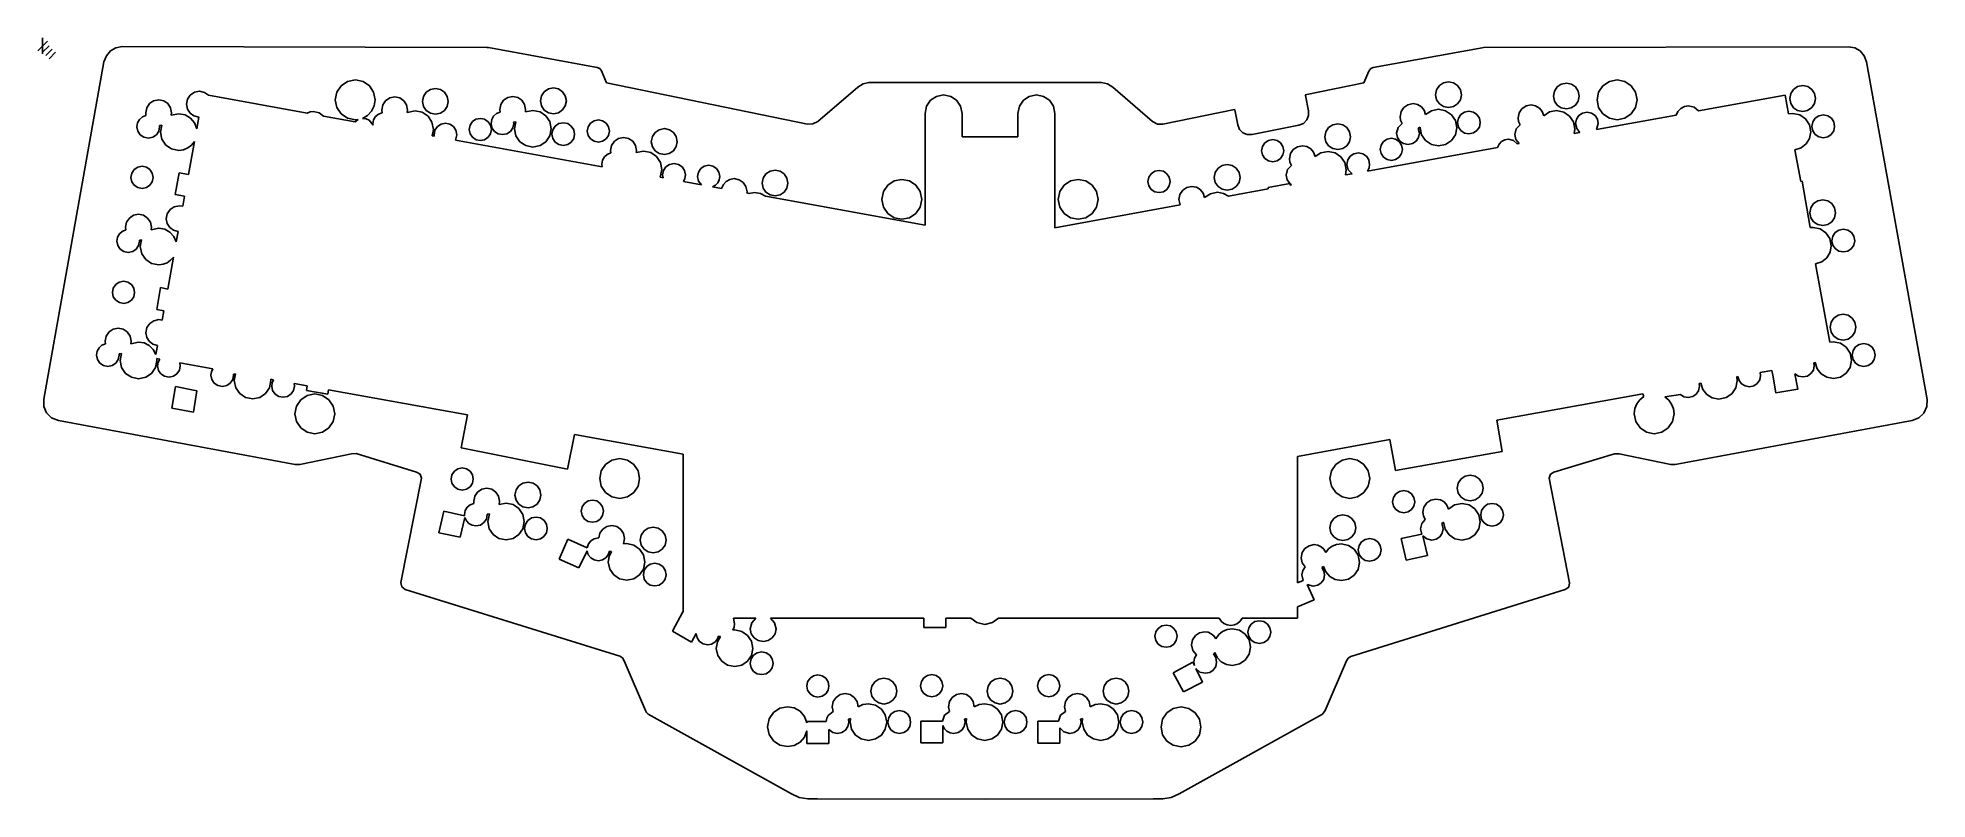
# Model space of a CAD drawing. Extents: x -1 to 310, y 0 to 125.
import ezdxf

# ---------------------------------------------------------------- set-up
doc = ezdxf.new("R2010")
doc.units = 0

msp = doc.modelspace()

# ---------------------------------------------------------------- linework, layer by layer
for p, q in [((10.080496, 121.241612), (0.174524, 65.827375)), ((10.46613, 122.23909), (10.080496, 121.241612)), ((11.133542, 123.030193), (10.46613, 122.23909)), ((12.015265, 123.551422), (11.133542, 123.030193)), ((13.043833, 123.739276), (12.015265, 123.551422)), ((72.987753, 123.569943), (13.043833, 123.739276)), ((73.241763, 123.569943), (72.987753, 123.569943)), ((91.106391, 120.31028), (73.241763, 123.569943)), ((236.436623, 123.527636), (218.572032, 120.310307)), ((236.690676, 123.569969), (236.436623, 123.527636)), ((296.634547, 123.696969), (236.690676, 123.569969)), ((297.669079, 123.533589), (296.634547, 123.696969)), ((298.560728, 123.024928), (297.669079, 123.533589)), ((299.230133, 122.238455), (298.560728, 123.024928)), ((299.59793, 121.241639), (299.230133, 122.238455)), ((309.546198, 65.785068), (299.59793, 121.241639)), ((50.08677, 118.01833), (49.037038, 117.309909)), ((51.370655, 118.278283), (50.08677, 118.01833)), ((52.630078, 118.01833), (51.370655, 118.278283)), ((53.667249, 117.309909), (52.630078, 118.01833)), ((91.529728, 120.130364), (91.106391, 120.31028)), ((91.82607, 119.759947), (91.529728, 120.130364)), ((92.630392, 117.812643), (91.82607, 119.759947)), ((217.852313, 119.717641), (217.048034, 117.812669)), ((218.148663, 120.125098), (217.852313, 119.717641)), ((218.572032, 120.310307), (218.148663, 120.125098)), ((230.115045, 117.797242), (230.948431, 117.965889)), ((230.948431, 117.965889), (231.765315, 117.797242)), ((230.948431, 117.965889), (230.948431, 117.965889)), ((256.300774, 117.309962), (257.350507, 118.018383)), ((257.350507, 118.018383), (258.634396, 118.278336)), ((258.634396, 118.278336), (259.893811, 118.018383)), ((259.893811, 118.018383), (260.930977, 117.309962)), ((18.236984, 114.833912), (17.555771, 114.374261)), ((19.07032, 115.00256), (18.236984, 114.833912)), ((19.88725, 114.833912), (19.07032, 115.00256)), ((20.555045, 114.374261), (19.88725, 114.833912)), ((23.784765, 115.090028), (23.616118, 114.2567)), ((24.244416, 115.771236), (23.784765, 115.090028)), ((24.925629, 116.230884), (24.244416, 115.771236)), ((25.758965, 116.399532), (24.925629, 116.230884)), ((26.59478, 116.221815), (25.758965, 116.399532)), ((27.271789, 115.739715), (26.59478, 116.221815)), ((43.440076, 112.806971), (27.271789, 115.739715)), ((48.328617, 116.260176), (48.068664, 114.976287)), ((48.068664, 114.976287), (48.328617, 113.716856)), ((49.037038, 117.309909), (48.328617, 116.260176)), ((54.371043, 116.260176), (53.667249, 117.309909)), ((54.630336, 114.976287), (54.371043, 116.260176)), ((54.474893, 113.9945), (54.630336, 114.976287)), ((56.333021, 114.839904), (55.87337, 114.158696)), ((57.014233, 115.299552), (56.333021, 114.839904)), ((57.847567, 115.4682), (57.014233, 115.299552)), ((58.664499, 115.299552), (57.847567, 115.4682)), ((59.332295, 114.839904), (58.664499, 115.299552)), ((59.782889, 114.158696), (59.332295, 114.839904)), ((62.393384, 114.72234), (62.562059, 115.555683)), ((62.562059, 115.555683), (63.021769, 116.236899)), ((63.021769, 116.236899), (63.703041, 116.69655)), ((63.703041, 116.69655), (64.536403, 116.865198)), ((64.536403, 116.865198), (65.353234, 116.69655)), ((64.536403, 116.865198), (64.536403, 116.865198)), ((65.353234, 116.69655), (66.020979, 116.236899)), ((66.020979, 116.236899), (66.471553, 115.555683)), ((66.471553, 115.555683), (66.636874, 114.72234)), ((75.262043, 114.243301), (75.721753, 114.924581)), ((75.721753, 114.924581), (76.403025, 115.384295)), ((76.403025, 115.384295), (77.236387, 115.552972)), ((77.236387, 115.552972), (78.053218, 115.384295)), ((78.053218, 115.384295), (78.720963, 114.924581)), ((78.720963, 114.924581), (79.171537, 114.243301)), ((81.782013, 114.806927), (81.950687, 115.640284)), ((81.950687, 115.640284), (82.410397, 116.321556)), ((82.410397, 116.321556), (83.091669, 116.781267)), ((83.091669, 116.781267), (83.925032, 116.949944)), ((83.925032, 116.949944), (84.741862, 116.781267)), ((83.925032, 116.949944), (83.925032, 116.949944)), ((84.741862, 116.781267), (85.409607, 116.321556)), ((85.409607, 116.321556), (85.860182, 115.640284)), ((85.860182, 115.640284), (86.025503, 114.806927)), ((125.650342, 110.996958), (92.630392, 117.812643)), ((133.90534, 117.050618), (127.343689, 111.420318)), ((134.783753, 117.643283), (133.90534, 117.050618)), ((135.725671, 117.85495), (134.783753, 117.643283)), ((136.741696, 117.85495), (135.725671, 117.85495)), ((144.723001, 117.836429), (136.741696, 117.85495)), ((165.755524, 117.836429), (144.723001, 117.836429)), ((145.855939, 114.915519), (145.207211, 113.95333)), ((146.818128, 115.564246), (145.855939, 114.915519)), ((147.996395, 115.80213), (146.818128, 115.564246)), ((149.174667, 115.564246), (147.996395, 115.80213)), ((150.136865, 114.915519), (149.174667, 115.564246)), ((150.785602, 113.95333), (150.136865, 114.915519)), ((161.09592, 114.915519), (160.447192, 113.95333)), ((162.058109, 115.564246), (161.09592, 114.915519)), ((163.236376, 115.80213), (162.058109, 115.564246)), ((164.414644, 115.564246), (163.236376, 115.80213)), ((165.376833, 114.915519), (164.414644, 115.564246)), ((166.025561, 113.95333), (165.376833, 114.915519)), ((172.936624, 117.854976), (165.755524, 117.821348)), ((165.755524, 117.821348), (165.755524, 117.836429)), ((173.952596, 117.854976), (172.936624, 117.854976)), ((174.894535, 117.64331), (173.952596, 117.854976)), ((175.772954, 117.050644), (174.894535, 117.64331)), ((182.334612, 111.420344), (175.772954, 117.050644)), ((217.048034, 117.812669), (207.406629, 115.822582)), ((207.406629, 115.822582), (207.442242, 115.681506)), ((207.442242, 115.681506), (207.936483, 113.203739)), ((228.805229, 115.823058), (228.973935, 116.656386)), ((228.973935, 115.006121), (228.805229, 115.823058)), ((228.973935, 116.656386), (229.43371, 117.337594)), ((229.43371, 114.338321), (228.973935, 115.006121)), ((229.43371, 117.337594), (230.115045, 117.797242)), ((231.765315, 117.797242), (232.433178, 117.337594)), ((232.881111, 115.014403), (232.425816, 114.345683)), ((232.433178, 117.337594), (232.883871, 116.656386)), ((233.049247, 115.823058), (232.881111, 115.014403)), ((232.883871, 116.656386), (233.049247, 115.823058)), ((248.151485, 115.611365), (248.320187, 116.444693)), ((248.320187, 114.794428), (248.151485, 115.611365)), ((248.320187, 116.444693), (248.779956, 117.125901)), ((248.779956, 117.125901), (249.46129, 117.585549)), ((249.46129, 117.585549), (250.294687, 117.754197)), ((250.294687, 117.754197), (251.111571, 117.585549)), ((250.294687, 117.754197), (250.294687, 117.754197)), ((251.111571, 117.585549), (251.779434, 117.125901)), ((251.779434, 117.125901), (252.230127, 116.444693)), ((252.395503, 115.611365), (252.227367, 114.80271)), ((252.230127, 116.444693), (252.395503, 115.611365)), ((255.3324, 114.97634), (255.592353, 116.260229)), ((255.592353, 113.716909), (255.3324, 114.97634)), ((255.592353, 116.260229), (256.300774, 117.309962)), ((260.930977, 117.309962), (261.634767, 116.260229)), ((261.634767, 116.260229), (261.894059, 114.97634)), ((261.894059, 114.97634), (261.634767, 113.716909)), ((261.894059, 114.97634), (261.894059, 114.97634)), ((286.213496, 115.748843), (272.006156, 113.171804)), ((286.770285, 112.679177), (286.213496, 115.748843)), ((286.97113, 115.187953), (287.139831, 116.02131)), ((287.139831, 114.371016), (286.97113, 115.187953)), ((287.139831, 116.02131), (287.599597, 116.702582)), ((287.599597, 116.702582), (288.280923, 117.162293)), ((288.280923, 117.162293), (289.114305, 117.33097)), ((289.114305, 117.33097), (289.931189, 117.162293)), ((289.114305, 117.33097), (289.114305, 117.33097)), ((289.931189, 117.162293), (290.599052, 116.702582)), ((290.599052, 116.702582), (291.049745, 116.02131)), ((291.21512, 115.187953), (291.046984, 114.379309)), ((291.049745, 116.02131), (291.21512, 115.187953)), ((15.909445, 111.774621), (15.599631, 111.225221)), ((16.380454, 112.185055), (15.909445, 111.774621)), ((16.975553, 112.419833), (16.380454, 112.185055)), ((17.09612, 113.693045), (16.927473, 112.859702)), ((16.927473, 112.859702), (16.975553, 112.419833)), ((17.555771, 114.374261), (17.09612, 113.693045)), ((21.005639, 113.693045), (20.555045, 114.374261)), ((21.170963, 112.859702), (21.005639, 113.693045)), ((21.129752, 112.457377), (21.170963, 112.859702)), ((22.37244, 112.716563), (21.129752, 112.457377)), ((23.415536, 112.525894), (22.37244, 112.716563)), ((24.298407, 112.000224), (23.415536, 112.525894)), ((23.616118, 114.2567), (23.776124, 113.460736)), ((23.776124, 113.460736), (24.21344, 112.804652)), ((24.21344, 112.804652), (24.864014, 112.350613)), ((24.953207, 111.209055), (24.298407, 112.000224)), ((24.864014, 112.350613), (25.663794, 112.16078)), ((25.663794, 112.16078), (25.312092, 110.221889)), ((43.948213, 113.021147), (43.440076, 112.806971)), ((44.512661, 113.097589), (43.948213, 113.021147)), ((45.421472, 112.886458), (44.512661, 113.097589)), ((46.131424, 112.318815), (45.421472, 112.886458)), ((51.315598, 111.378434), (46.131424, 112.318815)), ((48.328617, 113.716856), (49.037038, 112.679683)), ((49.037038, 112.679683), (50.08677, 111.97589)), ((50.08677, 111.97589), (51.370655, 111.716598)), ((51.817247, 111.751946), (51.315598, 111.378434)), ((51.370655, 111.716598), (51.817247, 111.751946)), ((52.547022, 111.945039), (53.382765, 112.42919)), ((52.640666, 111.954564), (52.547022, 111.945039)), ((53.161971, 111.872289), (52.640666, 111.954564)), ((53.626343, 111.642997), (53.161971, 111.872289)), ((53.382765, 112.42919), (54.042212, 113.128905)), ((54.042212, 113.128905), (54.474893, 113.9945)), ((54.686681, 112.240423), (54.376875, 111.69103)), ((55.157676, 112.650854), (54.686681, 112.240423)), ((55.752758, 112.885631), (55.157676, 112.650854)), ((55.87337, 114.158696), (55.704723, 113.325368)), ((55.704723, 113.325368), (55.752758, 112.885631)), ((59.948213, 113.325368), (59.782889, 114.158696)), ((59.902758, 112.900977), (59.948213, 113.325368)), ((61.191891, 113.182229), (59.902758, 112.900977)), ((62.354475, 112.943586), (61.191891, 113.182229)), ((63.304895, 112.293194), (62.354475, 112.943586)), ((62.562059, 113.905418), (62.393384, 114.72234)), ((63.021769, 113.237626), (62.562059, 113.905418)), ((63.703041, 112.787034), (63.021769, 113.237626)), ((63.946225, 111.329355), (63.304895, 112.293194)), ((64.536403, 112.62171), (63.703041, 112.787034)), ((65.34495, 112.789794), (64.536403, 112.62171)), ((66.013615, 113.244988), (65.34495, 112.789794)), ((66.468792, 113.9137), (66.013615, 113.244988)), ((66.636874, 114.72234), (66.468792, 113.9137)), ((70.597245, 111.413098), (71.184275, 111.80922)), ((71.184275, 111.80922), (71.902354, 111.954564)), ((71.902354, 111.954564), (72.596878, 111.806797)), ((71.902354, 111.954564), (71.902354, 111.954564)), ((72.596878, 111.806797), (73.171223, 111.406639)), ((73.65402, 111.123958), (73.765531, 111.775614)), ((73.765531, 111.775614), (74.075333, 112.325)), ((74.075333, 112.325), (74.546333, 112.73543)), ((74.546333, 112.73543), (75.141437, 112.970218)), ((75.093368, 113.409929), (75.262043, 114.243301)), ((75.141426, 112.970218), (75.093368, 113.409929)), ((75.141437, 112.970218), (75.141426, 112.970218)), ((79.171537, 114.243301), (79.336858, 113.409929)), ((79.336858, 113.409929), (79.295671, 113.007763)), ((79.295671, 113.007763), (80.538335, 113.266975)), ((80.538335, 113.266975), (81.700919, 113.028333)), ((81.700919, 113.028333), (82.651339, 112.377926)), ((81.950687, 113.98999), (81.782013, 114.806927)), ((82.410397, 113.32219), (81.950687, 113.98999)), ((83.091669, 112.871595), (82.410397, 113.32219)), ((82.651339, 112.377926), (83.292669, 111.414033)), ((83.925032, 112.70627), (83.091669, 112.871595)), ((84.733579, 112.874359), (83.925032, 112.70627)), ((85.402244, 113.329562), (84.733579, 112.874359)), ((85.857421, 113.998283), (85.402244, 113.329562)), ((86.025503, 114.806927), (85.857421, 113.998283)), ((145.207211, 113.95333), (144.969328, 112.775062)), ((144.969328, 112.775062), (144.969328, 94.390803)), ((151.023489, 112.775062), (150.785602, 113.95333)), ((151.023489, 108.943821), (151.023489, 112.775062)), ((160.447192, 113.95333), (160.209309, 112.775062)), ((160.209309, 112.775062), (160.209309, 108.943821)), ((166.263444, 112.775062), (166.025561, 113.95333)), ((166.263444, 93.991283), (166.263444, 112.775062)), ((195.795299, 113.425883), (184.027943, 110.996985)), ((195.805088, 113.360346), (195.795299, 113.425883)), ((196.299303, 110.882579), (195.805088, 113.360346)), ((207.9346, 112.399985), (207.635051, 111.68419)), ((207.936483, 113.203739), (207.9346, 112.399985)), ((222.963396, 112.22465), (223.132097, 113.057993)), ((223.049812, 111.637183), (222.963396, 112.22465)), ((223.132097, 113.057993), (223.591866, 113.739209)), ((223.591866, 113.739209), (224.2732, 114.19886)), ((224.2732, 114.19886), (225.106597, 114.367508)), ((225.106597, 114.367508), (225.843565, 114.231155)), ((225.843565, 114.231155), (226.466243, 113.855447)), ((226.466243, 113.855447), (226.926153, 113.29041)), ((226.926153, 113.29041), (227.174816, 112.58607)), ((227.174816, 112.58607), (228.126809, 113.20917)), ((228.126809, 113.20917), (229.297539, 113.436308)), ((229.297539, 113.436308), (230.460127, 113.197662)), ((230.115045, 113.887726), (229.43371, 114.338321)), ((230.948431, 113.722401), (230.115045, 113.887726)), ((230.460127, 113.197662), (231.410548, 112.547249)), ((231.757033, 113.890487), (230.948431, 113.722401)), ((231.410548, 112.547249), (232.051879, 111.583355)), ((232.425816, 114.345683), (231.757033, 113.890487)), ((232.403638, 111.250905), (232.549859, 111.992893)), ((232.549859, 111.992893), (232.950974, 112.592566)), ((232.950974, 112.592566), (233.550654, 112.993643)), ((233.550654, 112.993643), (234.292575, 113.139843)), ((234.292575, 113.139843), (235.018052, 112.993643)), ((235.018052, 112.993643), (235.604387, 112.592566)), ((235.604387, 112.592566), (235.996547, 111.992893)), ((235.996547, 111.992893), (236.139497, 111.250905)), ((242.520739, 112.846314), (242.352038, 112.012957)), ((242.352038, 112.012957), (242.438451, 111.42549)), ((242.980505, 113.527586), (242.520739, 112.846314)), ((243.661832, 113.987297), (242.980505, 113.527586)), ((244.495213, 114.155974), (243.661832, 113.987297)), ((245.232227, 114.019608), (244.495213, 114.155974)), ((245.855008, 113.643867), (245.232227, 114.019608)), ((246.315025, 113.078787), (245.855008, 113.643867)), ((246.563749, 112.374404), (246.315025, 113.078787)), ((247.515656, 112.997487), (246.563749, 112.374404)), ((248.686181, 113.224589), (247.515656, 112.997487)), ((248.779956, 114.126628), (248.320187, 114.794428)), ((249.848754, 112.985947), (248.686181, 113.224589)), ((249.46129, 113.676033), (248.779956, 114.126628)), ((250.294687, 113.510709), (249.46129, 113.676033)), ((250.799168, 112.335543), (249.848754, 112.985947)), ((251.103289, 113.678794), (250.294687, 113.510709)), ((251.440495, 111.371658), (250.799168, 112.335543)), ((251.772072, 114.13399), (251.103289, 113.678794)), ((252.227367, 114.80271), (251.772072, 114.13399)), ((251.938485, 111.823716), (251.792253, 111.081757)), ((252.339646, 112.423325), (251.938485, 111.823716)), ((252.939438, 112.824339), (252.339646, 112.423325)), ((253.681561, 112.97051), (252.939438, 112.824339)), ((254.406824, 112.824339), (253.681561, 112.97051)), ((254.99305, 112.423325), (254.406824, 112.824339)), ((255.385169, 111.823716), (254.99305, 112.423325)), ((268.32287, 112.503706), (255.25792, 110.133862)), ((255.528112, 111.081757), (255.385169, 111.823716)), ((256.300774, 112.679736), (255.592353, 113.716909)), ((257.350507, 111.975942), (256.300774, 112.679736)), ((258.634396, 111.716651), (257.350507, 111.975942)), ((259.893811, 111.975942), (258.634396, 111.716651)), ((260.930977, 112.679736), (259.893811, 111.975942)), ((261.634767, 113.716909), (260.930977, 112.679736)), ((268.625223, 113.097993), (268.32287, 112.503706)), ((269.089665, 113.567465), (268.625223, 113.097993)), ((269.680144, 113.875791), (269.089665, 113.567465)), ((270.360609, 113.986641), (269.680144, 113.875791)), ((271.288892, 113.765029), (270.360609, 113.986641)), ((272.006156, 113.171804), (271.288892, 113.765029)), ((287.463439, 112.759002), (286.770285, 112.679177)), ((287.599597, 113.703216), (287.139831, 114.371016)), ((288.626012, 112.520356), (287.463439, 112.759002)), ((288.280923, 113.252621), (287.599597, 113.703216)), ((289.114305, 113.087296), (288.280923, 113.252621)), ((289.576426, 111.869943), (288.626012, 112.520356)), ((289.922907, 113.255385), (289.114305, 113.087296)), ((290.217753, 110.906049), (289.576426, 111.869943)), ((290.59169, 113.710588), (289.922907, 113.255385)), ((291.046984, 114.379309), (290.59169, 113.710588)), ((290.758119, 111.357962), (291.159234, 111.957643)), ((291.159234, 111.957643), (291.758914, 112.358723)), ((291.758914, 112.358723), (292.500835, 112.504923)), ((292.500835, 112.504923), (293.226312, 112.358723)), ((293.226312, 112.358723), (293.812647, 111.957643)), ((293.812647, 111.957643), (294.204807, 111.357962)), ((15.599631, 111.225221), (15.488115, 110.573546)), ((15.488115, 110.573546), (15.634313, 109.848201)), ((15.634313, 109.848201), (16.035388, 109.261975)), ((16.035388, 109.261975), (16.635062, 108.869891)), ((16.635062, 108.869891), (17.377057, 108.726969)), ((17.377057, 108.726969), (18.095135, 108.872313)), ((18.095135, 108.872313), (18.682165, 109.268434)), ((18.682165, 109.268434), (19.078282, 109.855468)), ((19.078282, 109.855468), (19.223624, 110.573546)), ((19.205183, 110.766136), (19.555247, 110.820508)), ((19.223624, 110.573546), (19.205183, 110.766136)), ((19.555247, 110.820508), (19.340403, 109.684706)), ((19.340403, 109.684706), (19.579046, 108.522118)), ((25.312092, 110.221889), (24.953207, 111.209055)), ((54.284491, 110.848554), (53.626343, 111.642997)), ((54.376875, 111.69103), (54.265362, 111.039371)), ((54.265362, 111.039371), (54.284491, 110.848554)), ((64.181541, 110.150372), (63.946225, 111.329355)), ((63.980498, 109.081219), (64.181541, 110.150372)), ((64.322596, 109.019201), (63.980498, 109.081219)), ((64.444532, 110.003361), (64.298334, 109.261373)), ((64.298334, 109.261373), (64.322596, 109.019201)), ((64.845608, 110.603034), (64.444532, 110.003361)), ((65.445283, 111.004111), (64.845608, 110.603034)), ((66.187279, 111.150311), (65.445283, 111.004111)), ((66.912624, 111.004111), (66.187279, 111.150311)), ((67.498846, 110.603034), (66.912624, 111.004111)), ((67.890926, 110.003361), (67.498846, 110.603034)), ((67.803952, 108.38772), (68.033846, 109.261373)), ((68.033846, 109.261373), (67.890926, 110.003361)), ((70.055784, 110.107986), (70.201126, 110.826065)), ((70.203549, 109.413463), (70.055784, 110.107986)), ((70.201126, 110.826065), (70.597245, 111.413098)), ((70.603704, 108.839119), (70.203549, 109.413463)), ((71.191542, 108.44816), (70.603704, 108.839119)), ((73.171223, 108.839119), (72.596878, 108.44816)), ((73.171223, 111.406639), (73.562182, 110.818798)), ((73.562182, 109.413463), (73.171223, 108.839119)), ((73.562182, 110.818798), (73.706548, 110.107986)), ((73.706548, 110.107986), (73.562182, 109.413463)), ((73.800218, 110.398613), (73.65402, 111.123958)), ((74.201294, 109.812387), (73.800218, 110.398613)), ((74.800968, 109.420303), (74.201294, 109.812387)), ((75.542963, 109.277381), (74.800968, 109.420303)), ((76.261041, 109.422725), (75.542963, 109.277381)), ((76.848072, 109.818846), (76.261041, 109.422725)), ((77.24419, 110.40588), (76.848072, 109.818846)), ((77.389533, 111.123958), (77.24419, 110.40588)), ((77.721134, 111.370708), (77.371091, 111.316363)), ((77.371091, 111.316363), (77.389533, 111.123958)), ((77.506309, 110.234933), (77.721134, 111.370708)), ((77.744952, 109.072385), (77.506309, 110.234933)), ((78.395358, 108.122026), (77.744952, 109.072385)), ((83.292669, 109.072385), (82.651339, 108.122026)), ((83.292669, 111.414033), (83.527985, 110.234933)), ((83.527985, 110.234933), (83.292669, 109.072385)), ((83.644775, 109.345934), (83.790946, 110.087933)), ((83.790946, 108.620589), (83.644775, 109.345934)), ((83.790946, 110.087933), (84.191962, 110.687605)), ((84.191962, 110.687605), (84.791577, 111.088676)), ((84.791577, 111.088676), (85.533545, 111.234872)), ((85.533545, 111.234872), (86.25899, 111.088676)), ((86.25899, 111.088676), (86.845264, 110.687605)), ((87.234942, 108.627855), (86.838805, 108.040822)), ((86.845264, 110.687605), (87.237364, 110.087933)), ((87.380287, 109.345934), (87.234942, 108.627855)), ((87.237364, 110.087933), (87.380287, 109.345934)), ((87.380287, 109.345934), (87.380287, 109.345934)), ((89.444413, 109.853907), (89.589755, 110.572093)), ((89.592178, 109.159384), (89.444413, 109.853907)), ((89.589755, 110.572093), (89.985874, 111.159181)), ((89.992333, 108.58504), (89.592178, 109.159384)), ((89.985874, 111.159181), (90.572904, 111.555323)), ((90.572904, 111.555323), (91.290983, 111.70067)), ((91.290983, 111.70067), (91.985507, 111.552901)), ((91.290983, 111.70067), (91.290983, 111.70067)), ((91.985507, 111.552901), (92.559851, 111.152722)), ((92.559851, 111.152722), (92.950809, 110.564826)), ((92.950809, 109.159384), (92.559851, 108.58504)), ((92.950809, 110.564826), (93.095174, 109.853907)), ((93.095174, 109.853907), (92.950809, 109.159384)), ((94.606212, 108.653255), (93.924998, 108.193549)), ((95.439546, 108.821927), (94.606212, 108.653255)), ((96.256477, 108.653255), (95.439546, 108.821927)), ((96.924273, 108.193549), (96.256477, 108.653255)), ((99.985357, 108.118269), (100.154005, 108.951641)), ((100.154005, 108.951641), (100.613656, 109.632921)), ((100.613656, 109.632921), (101.294869, 110.092635)), ((101.294869, 110.092635), (102.128204, 110.261312)), ((102.128204, 110.261312), (102.945134, 110.092635)), ((102.128204, 110.261312), (102.128204, 110.261312)), ((102.945134, 110.092635), (103.61293, 109.632921)), ((103.61293, 109.632921), (104.063524, 108.951641)), ((104.063524, 108.951641), (104.228848, 108.118269)), ((126.537711, 111.063554), (125.650342, 110.996958)), ((127.343689, 111.420318), (126.537711, 111.063554)), ((160.209309, 108.943821), (151.023489, 108.943821)), ((183.133653, 111.00228), (182.334612, 111.420344)), ((184.027943, 110.996985), (183.133653, 111.00228)), ((196.609399, 110.141051), (196.299303, 110.882579)), ((197.160646, 109.594953), (196.609399, 110.141051)), ((197.876447, 109.295404), (197.160646, 109.594953)), ((198.680206, 109.29352), (197.876447, 109.295404)), ((206.347424, 110.822836), (198.680206, 109.29352)), ((207.088953, 111.132944), (206.347424, 110.822836)), ((207.635051, 111.68419), (207.088953, 111.132944)), ((210.602078, 108.922707), (210.770779, 109.75605)), ((210.770779, 108.105785), (210.602078, 108.922707)), ((210.770779, 109.75605), (211.230545, 110.437266)), ((211.230545, 110.437266), (211.911872, 110.896917)), ((211.911872, 110.896917), (212.745253, 111.065565)), ((212.745253, 111.065565), (213.562137, 110.896917)), ((212.745253, 111.065565), (212.745253, 111.065565)), ((213.562137, 110.896917), (214.23, 110.437266)), ((214.23, 110.437266), (214.680693, 109.75605)), ((214.846068, 108.922707), (214.677933, 108.114067)), ((214.680693, 109.75605), (214.846068, 108.922707)), ((220.832365, 108.549641), (221.550575, 108.694981)), ((221.550575, 108.694981), (222.245098, 108.547218)), ((221.550575, 108.694981), (221.550575, 108.694981)), ((222.412798, 109.515267), (222.653169, 110.446659)), ((222.559025, 108.789922), (222.412798, 109.515267)), ((222.960178, 108.203696), (222.559025, 108.789922)), ((222.653169, 110.446659), (223.29087, 111.113772)), ((223.290949, 111.113772), (223.049812, 111.637183)), ((223.29087, 111.113772), (223.290949, 111.113772)), ((226.003291, 108.797189), (225.607132, 108.210155)), ((226.269148, 110.487001), (225.972657, 110.320314)), ((225.972657, 110.320314), (226.148657, 109.515267)), ((226.148657, 109.515267), (226.003291, 108.797189)), ((226.26518, 110.404266), (226.269148, 110.487001)), ((226.503875, 109.241707), (226.26518, 110.404266)), ((227.154397, 108.291349), (226.503875, 109.241707)), ((232.051879, 109.241707), (231.410548, 108.291349)), ((232.051879, 111.583355), (232.287195, 110.404266)), ((232.287195, 110.404266), (232.051879, 109.241707)), ((232.549859, 110.52556), (232.403638, 111.250905)), ((232.950974, 109.939334), (232.549859, 110.52556)), ((233.550654, 109.54725), (232.950974, 109.939334)), ((234.292575, 109.404328), (233.550654, 109.54725)), ((235.010786, 109.549672), (234.292575, 109.404328)), ((235.597928, 109.945793), (235.010786, 109.549672)), ((235.994125, 110.532827), (235.597928, 109.945793)), ((236.139497, 111.250905), (235.994125, 110.532827)), ((236.139497, 111.250905), (236.139497, 111.250905)), ((242.041854, 110.235075), (241.801493, 109.303733)), ((241.801493, 109.303733), (242.005672, 108.46221)), ((242.679565, 110.902079), (242.041854, 110.235075)), ((242.438451, 111.42549), (242.679565, 110.902079)), ((251.67581, 110.192573), (251.440495, 111.371658)), ((251.583127, 109.467325), (251.67581, 110.192573)), ((252.507712, 109.635017), (251.583127, 109.467325)), ((251.792253, 111.081757), (251.986788, 110.260736)), ((251.986788, 110.260736), (252.507712, 109.635017)), ((255.25792, 110.133862), (255.528112, 111.081757)), ((289.699172, 107.746087), (290.251916, 108.649352)), ((290.453068, 109.72696), (290.217753, 110.906049)), ((290.251916, 108.649352), (290.453068, 109.72696)), ((290.611898, 110.615959), (290.758119, 111.357962)), ((290.758119, 109.890618), (290.611898, 110.615959)), ((291.159234, 109.304401), (290.758119, 109.890618)), ((291.758914, 108.912326), (291.159234, 109.304401)), ((292.500835, 108.769408), (291.758914, 108.912326)), ((293.219046, 108.914748), (292.500835, 108.769408)), ((293.806188, 109.31086), (293.219046, 108.914748)), ((294.202385, 109.897884), (293.806188, 109.31086)), ((294.347757, 110.615959), (294.202385, 109.897884)), ((294.204807, 111.357962), (294.347757, 110.615959)), ((294.347757, 110.615959), (294.347757, 110.615959)), ((19.579046, 108.522118), (20.229453, 107.571697)), ((20.229453, 107.571697), (21.193341, 106.930366)), ((21.193341, 106.930366), (22.372429, 106.695051)), ((22.372429, 106.695051), (23.159635, 106.800627)), ((23.159635, 106.800627), (23.867889, 107.09844)), ((23.867889, 107.09844), (24.469706, 107.560113)), ((24.937601, 108.157269), (23.953466, 102.731756)), ((24.469706, 107.560113), (24.937601, 108.157269)), ((91.917264, 104.013846), (67.803952, 108.38772)), ((71.902354, 108.303795), (71.191542, 108.44816)), ((72.596878, 108.44816), (71.902354, 108.303795)), ((79.359247, 107.480753), (78.395358, 108.122026)), ((80.538335, 107.245463), (79.359247, 107.480753)), ((81.700919, 107.480753), (80.538335, 107.245463)), ((82.651339, 108.122026), (81.700919, 107.480753)), ((84.191962, 108.034363), (83.790946, 108.620589)), ((84.791577, 107.642278), (84.191962, 108.034363)), ((85.533545, 107.499356), (84.791577, 107.642278)), ((86.251723, 107.644701), (85.533545, 107.499356)), ((86.838805, 108.040822), (86.251723, 107.644701)), ((90.580171, 108.194081), (89.992333, 108.58504)), ((91.290983, 108.049716), (90.580171, 108.194081)), ((91.985507, 108.194081), (91.290983, 108.049716)), ((92.276251, 105.632875), (91.968202, 105.084898)), ((92.559851, 108.58504), (91.985507, 108.194081)), ((92.744686, 106.043029), (92.276251, 105.632875)), ((93.336707, 106.279153), (92.744686, 106.043029)), ((93.465347, 107.512279), (93.296699, 106.678911)), ((93.296699, 106.678911), (93.336707, 106.279153)), ((93.924998, 108.193549), (93.465347, 107.512279)), ((97.374866, 107.512279), (96.924273, 108.193549)), ((97.54019, 106.678911), (97.374866, 107.512279)), ((97.506215, 106.322544), (97.54019, 106.678911)), ((98.741666, 106.578317), (97.506215, 106.322544)), ((99.904223, 106.339675), (98.741666, 106.578317)), ((100.854584, 105.689271), (99.904223, 106.339675)), ((100.154005, 107.301347), (99.985357, 108.118269)), ((100.613656, 106.633555), (100.154005, 107.301347)), ((101.294869, 106.182963), (100.613656, 106.633555)), ((101.495856, 104.725386), (100.854584, 105.689271)), ((102.128204, 106.017639), (101.294869, 106.182963)), ((102.936851, 106.185723), (102.128204, 106.017639)), ((103.605567, 106.640917), (102.936851, 106.185723)), ((104.060763, 107.309629), (103.605567, 106.640917)), ((104.228848, 108.118269), (104.060763, 107.309629)), ((200.230265, 106.63671), (200.375637, 107.354789)), ((200.378063, 105.942162), (200.230265, 106.63671)), ((200.230265, 106.63671), (200.230265, 106.63671)), ((200.375637, 107.354789), (200.771834, 107.941822)), ((200.778303, 105.367763), (200.378063, 105.942162)), ((200.771834, 107.941822), (201.358976, 108.337944)), ((201.358976, 108.337944), (202.077187, 108.483288)), ((202.077187, 108.483288), (202.771764, 108.335521)), ((202.771764, 108.335521), (203.346226, 107.935363)), ((203.346226, 107.935363), (203.737303, 107.347522)), ((203.737303, 105.942162), (203.346226, 105.367763)), ((203.737303, 107.347522), (203.881722, 106.63671)), ((203.881722, 106.63671), (203.737303, 105.942162)), ((204.970961, 106.157671), (204.80226, 105.324299)), ((205.430727, 106.838951), (204.970961, 106.157671)), ((206.112053, 107.298665), (205.430727, 106.838951)), ((206.945435, 107.467342), (206.112053, 107.298665)), ((207.682464, 107.330972), (206.945435, 107.467342)), ((208.305253, 106.955225), (207.682464, 107.330972)), ((208.765273, 106.390144), (208.305253, 106.955225)), ((209.013998, 105.685772), (208.765273, 106.390144)), ((209.965881, 106.308845), (209.013998, 105.685772)), ((211.136403, 106.535957), (209.965881, 106.308845)), ((211.230545, 107.437993), (210.770779, 108.105785)), ((212.299045, 106.297311), (211.136403, 106.535957)), ((211.911872, 106.987401), (211.230545, 107.437993)), ((212.745253, 106.822077), (211.911872, 106.987401)), ((213.249585, 105.646898), (212.299045, 106.297311)), ((213.553855, 106.990161), (212.745253, 106.822077)), ((213.891033, 104.683004), (213.249585, 105.646898)), ((214.222638, 107.445355), (213.553855, 106.990161)), ((214.677933, 108.114067), (214.222638, 107.445355)), ((214.789881, 105.73469), (214.388729, 105.135073)), ((215.389664, 106.135707), (214.789881, 105.73469)), ((216.131783, 106.281878), (215.389664, 106.135707)), ((216.85726, 106.135707), (216.131783, 106.281878)), ((217.443596, 105.73469), (216.85726, 106.135707)), ((217.835755, 105.135073), (217.443596, 105.73469)), ((239.002629, 107.185349), (217.617522, 103.306351)), ((219.703654, 106.848429), (219.849025, 107.566504)), ((219.851448, 106.153866), (219.703654, 106.848429)), ((219.849025, 107.566504), (220.245222, 108.153528)), ((220.251681, 105.579459), (219.851448, 106.153866)), ((220.245222, 108.153528), (220.832365, 108.549641)), ((220.839631, 105.188443), (220.251681, 105.579459)), ((222.245098, 108.547218), (222.819443, 108.147069)), ((222.819443, 105.579459), (222.245098, 105.188443)), ((222.819443, 108.147069), (223.210401, 107.559237)), ((223.210401, 106.153866), (222.819443, 105.579459)), ((223.55996, 107.811611), (222.960178, 108.203696)), ((223.210401, 107.559237), (223.354767, 106.848429)), ((223.354767, 106.848429), (223.210401, 106.153866)), ((224.30208, 107.66869), (223.55996, 107.811611)), ((225.020091, 107.814034), (224.30208, 107.66869)), ((225.607132, 108.210155), (225.020091, 107.814034)), ((228.1184, 107.650082), (227.154397, 108.291349)), ((229.297539, 107.414796), (228.1184, 107.650082)), ((230.460127, 107.650082), (229.297539, 107.414796)), ((231.410548, 108.291349), (230.460127, 107.650082)), ((239.253998, 107.720105), (239.002629, 107.185349)), ((239.653853, 108.144694), (239.253998, 107.720105)), ((240.169864, 108.424692), (239.653853, 108.144694)), ((240.769699, 108.525674), (240.169864, 108.424692)), ((241.583517, 108.316822), (240.769699, 108.525674)), ((242.209454, 107.767035), (241.583517, 108.316822)), ((242.005672, 108.46221), (242.551719, 107.829106)), ((242.551719, 107.829106), (242.209454, 107.767035)), ((287.843195, 106.764186), (288.870908, 107.092564)), ((288.782386, 101.586482), (287.843195, 106.764186)), ((288.870908, 107.092564), (289.699172, 107.746087)), ((14.51437, 102.234075), (14.659715, 102.95215)), ((14.659715, 102.95215), (15.055852, 103.539174)), ((15.055852, 103.539174), (15.642934, 103.935287)), ((15.642934, 103.935287), (16.361111, 104.080627)), ((16.361111, 104.080627), (17.055636, 103.932864)), ((16.361111, 104.080627), (16.361111, 104.080627)), ((17.055636, 103.932864), (17.62998, 103.532715)), ((17.62998, 103.532715), (18.020938, 102.944883)), ((18.020938, 102.944883), (18.165303, 102.234075)), ((22.417731, 103.022242), (21.754035, 99.420738)), ((23.953466, 102.731756), (22.417731, 103.022242)), ((91.968202, 105.084898), (91.857341, 104.4353)), ((91.857341, 104.4353), (91.917264, 104.013846)), ((101.448237, 102.285034), (101.731145, 103.546301)), ((101.731145, 103.546301), (101.495856, 104.725386)), ((101.99413, 103.39929), (101.847932, 102.657302)), ((101.847932, 102.657302), (101.910376, 102.201214)), ((102.395206, 103.998963), (101.99413, 103.39929)), ((102.994882, 104.40004), (102.395206, 103.998963)), ((103.736877, 104.54624), (102.994882, 104.40004)), ((104.462222, 104.40004), (103.736877, 104.54624)), ((105.048445, 103.998963), (104.462222, 104.40004)), ((105.440526, 103.39929), (105.048445, 103.998963)), ((105.583447, 102.657302), (105.440526, 103.39929)), ((105.49322, 102.091462), (105.583447, 102.657302)), ((107.708338, 103.121461), (107.562996, 102.403382)), ((108.104455, 103.708494), (107.708338, 103.121461)), ((108.691485, 104.104616), (108.104455, 103.708494)), ((109.409563, 104.24996), (108.691485, 104.104616)), ((110.104115, 104.102193), (109.409563, 104.24996)), ((110.67852, 103.702035), (110.104115, 104.102193)), ((111.069537, 103.114194), (110.67852, 103.702035)), ((111.213929, 102.403382), (111.069537, 103.114194)), ((118.35735, 102.136018), (118.817, 102.817226)), ((118.817, 102.817226), (119.498213, 103.276874)), ((119.498213, 103.276874), (120.331549, 103.445522)), ((120.331549, 103.445522), (121.14848, 103.276874)), ((120.331549, 103.445522), (120.331549, 103.445522)), ((121.14848, 103.276874), (121.816276, 102.817226)), ((121.816276, 102.817226), (122.266869, 102.136018)), ((181.706691, 102.274844), (182.102894, 102.861868)), ((182.102894, 102.861868), (182.690038, 103.257981)), ((182.690038, 103.257981), (183.408237, 103.403321)), ((183.408237, 103.403321), (184.102814, 103.255558)), ((183.408237, 103.403321), (183.408237, 103.403321)), ((184.102814, 103.255558), (184.677276, 102.855409)), ((184.677276, 102.855409), (185.068353, 102.267577)), ((192.440915, 102.234075), (192.609617, 103.067403)), ((192.609617, 103.067403), (193.069386, 103.748611)), ((193.069386, 103.748611), (193.75072, 104.208259)), ((193.75072, 104.208259), (194.584117, 104.376907)), ((194.584117, 104.376907), (195.401001, 104.208259)), ((194.584117, 104.376907), (194.584117, 104.376907)), ((195.401001, 104.208259), (196.068864, 103.748611)), ((196.068864, 103.748611), (196.519557, 103.067403)), ((196.519557, 103.067403), (196.684933, 102.234075)), ((201.366254, 104.97675), (200.778303, 105.367763)), ((202.077187, 104.83236), (201.366254, 104.97675)), ((202.771764, 104.97675), (202.077187, 104.83236)), ((203.346226, 105.367763), (202.771764, 104.97675)), ((204.49238, 103.546344), (204.252086, 102.615101)), ((204.252086, 102.615101), (204.420939, 101.846352)), ((205.129866, 104.213368), (204.49238, 103.546344)), ((204.80226, 105.324299), (204.888692, 104.736786)), ((204.888692, 104.736786), (205.129866, 104.213368)), ((214.126403, 103.503915), (213.891033, 104.683004)), ((214.000593, 102.650264), (214.126403, 103.503915)), ((215.087818, 102.847485), (214.000593, 102.650264)), ((214.388729, 105.135073), (214.242502, 104.393099)), ((214.242502, 104.393099), (214.473112, 103.497271)), ((214.473112, 103.497271), (215.087818, 102.847485)), ((217.617522, 103.306351), (217.882251, 103.811585)), ((217.978705, 104.393099), (217.835755, 105.135073)), ((217.882251, 103.811585), (217.978705, 104.393099)), ((221.550575, 105.044053), (220.839631, 105.188443)), ((222.245098, 105.188443), (221.550575, 105.044053)), ((14.662137, 101.539512), (14.51437, 102.234075)), ((15.062311, 100.965106), (14.662137, 101.539512)), ((15.6502, 100.574089), (15.062311, 100.965106)), ((16.361111, 100.429699), (15.6502, 100.574089)), ((17.055636, 100.574089), (16.361111, 100.429699)), ((17.62998, 100.965106), (17.055636, 100.574089)), ((18.020938, 101.539512), (17.62998, 100.965106)), ((18.165303, 102.234075), (18.020938, 101.539512)), ((21.754035, 99.420738), (23.30719, 99.168828)), ((101.910376, 102.201214), (101.448237, 102.285034)), ((105.243717, 101.596563), (105.49322, 102.091462)), ((108.20307, 101.059777), (105.243717, 101.596563)), ((107.562996, 102.403382), (107.737952, 101.65789)), ((107.737952, 101.65789), (108.20307, 101.059777)), ((110.047142, 100.725291), (110.513574, 100.992969)), ((111.531913, 100.455972), (110.047142, 100.725291)), ((110.513574, 100.992969), (110.883088, 101.380643)), ((110.883088, 101.380643), (111.126326, 101.860163)), ((111.126326, 101.860163), (111.213929, 102.403382)), ((111.818616, 101.090987), (111.531913, 100.455972)), ((112.285968, 101.595527), (111.818616, 101.090987)), ((112.893443, 101.928434), (112.285968, 101.595527)), ((113.600518, 102.04855), (112.893443, 101.928434)), ((114.417448, 101.879902), (113.600518, 102.04855)), ((115.085244, 101.420251), (114.417448, 101.879902)), ((115.535837, 100.739035), (115.085244, 101.420251)), ((115.701162, 99.905692), (115.535837, 100.739035)), ((115.690128, 99.701699), (115.701162, 99.905692)), ((116.070554, 99.632722), (115.690128, 99.701699)), ((116.944852, 99.762553), (116.070554, 99.632722)), ((117.908374, 99.599315), (116.944852, 99.762553)), ((118.741511, 99.148244), (117.908374, 99.599315)), ((118.188702, 101.30269), (118.35735, 102.136018)), ((118.35735, 100.485753), (118.188702, 101.30269)), ((118.817, 99.817953), (118.35735, 100.485753)), ((119.498213, 99.367358), (118.817, 99.817953)), ((120.331549, 99.202034), (119.498213, 99.367358)), ((121.140196, 99.370119), (120.331549, 99.202034)), ((121.808912, 99.825315), (121.140196, 99.370119)), ((122.264108, 100.494035), (121.808912, 99.825315)), ((122.432193, 101.30269), (122.264108, 100.494035)), ((122.266869, 102.136018), (122.432193, 101.30269)), ((137.857548, 98.635694), (138.117501, 99.919571)), ((138.117501, 99.919571), (138.825922, 100.969306)), ((138.825922, 100.969306), (139.875655, 101.677733)), ((139.875655, 101.677733), (141.159544, 101.937689)), ((141.159544, 101.937689), (142.418959, 101.677733)), ((142.418959, 101.677733), (143.456125, 100.969306)), ((143.456125, 100.969306), (144.159915, 99.919571)), ((144.159915, 99.919571), (144.419207, 98.635694)), ((166.813512, 98.635694), (167.073465, 99.919571)), ((167.073465, 99.919571), (167.781886, 100.969306)), ((167.781886, 100.969306), (168.831619, 101.677733)), ((168.831619, 101.677733), (170.115508, 101.937689)), ((170.115508, 101.937689), (171.374927, 101.677733)), ((171.374927, 101.677733), (172.412101, 100.969306)), ((172.412101, 100.969306), (173.115901, 99.919571)), ((173.115901, 99.919571), (173.375197, 98.635694)), ((181.561315, 101.556769), (181.706691, 102.274844)), ((181.709113, 100.862206), (181.561315, 101.556769)), ((182.109353, 100.287799), (181.709113, 100.862206)), ((182.697304, 99.896783), (182.109353, 100.287799)), ((183.408237, 99.752393), (182.697304, 99.896783)), ((184.102814, 99.896783), (183.408237, 99.752393)), ((184.677276, 100.287799), (184.102814, 99.896783)), ((185.068353, 100.862206), (184.677276, 100.287799)), ((185.068353, 102.267577), (185.212772, 101.556769)), ((185.212772, 101.556769), (185.068353, 100.862206)), ((186.810115, 99.469024), (186.641468, 98.635667)), ((187.269763, 100.150296), (186.810115, 99.469024)), ((187.950971, 100.610007), (187.269763, 100.150296)), ((188.784299, 100.778684), (187.950971, 100.610007)), ((189.529686, 100.639049), (188.784299, 100.778684)), ((190.157366, 100.254756), (189.529686, 100.639049)), ((190.617048, 99.677722), (190.157366, 100.254756)), ((190.858445, 98.959861), (190.617048, 99.677722)), ((191.808522, 99.5792), (190.858445, 98.959861)), ((192.975611, 99.804939), (191.808522, 99.5792)), ((192.609617, 101.417138), (192.440915, 102.234075)), ((193.069386, 100.749338), (192.609617, 101.417138)), ((193.957251, 99.635546), (192.975611, 99.804939)), ((193.75072, 100.298743), (193.069386, 100.749338)), ((194.584117, 100.133419), (193.75072, 100.298743)), ((194.802186, 99.167902), (193.957251, 99.635546)), ((195.392719, 100.301504), (194.584117, 100.133419)), ((201.332042, 100.352335), (194.802186, 99.167902)), ((196.061502, 100.7567), (195.392719, 100.301504)), ((196.516797, 101.42542), (196.061502, 100.7567)), ((196.684933, 102.234075), (196.516797, 101.42542)), ((204.876872, 101.241175), (201.288941, 100.580246)), ((201.288941, 100.580246), (201.332042, 100.352335)), ((204.420939, 101.846352), (204.876872, 101.241175)), ((204.928863, 101.004743), (204.892535, 101.228554)), ((204.892535, 101.228554), (205.148281, 101.044563)), ((205.148281, 101.044563), (204.928863, 101.004743)), ((205.148281, 101.044563), (205.148281, 101.044563)), ((289.021807, 101.627439), (288.782386, 101.586482)), ((290.324904, 94.007317), (289.021807, 101.627439)), ((20.482807, 96.293975), (20.314159, 95.460618)), ((20.942457, 96.975247), (20.482807, 96.293975)), ((21.62367, 97.434959), (20.942457, 96.975247)), ((22.457006, 97.603635), (21.62367, 97.434959)), ((23.008672, 97.523016), (22.457006, 97.603635)), ((23.30719, 99.168828), (23.008672, 97.523016)), ((144.969328, 94.390803), (118.741511, 99.148244)), ((138.117501, 97.376263), (137.857548, 98.635694)), ((138.825922, 96.33909), (138.117501, 97.376263)), ((139.875655, 95.635296), (138.825922, 96.33909)), ((143.456125, 96.33909), (142.418959, 95.635296)), ((144.159915, 97.376263), (143.456125, 96.33909)), ((144.419207, 98.635694), (144.159915, 97.376263)), ((144.419207, 98.635694), (144.419207, 98.635694)), ((186.857367, 97.726798), (166.263444, 93.991283)), ((167.073465, 97.376263), (166.813512, 98.635694)), ((167.781886, 96.33909), (167.073465, 97.376263)), ((168.831619, 95.635296), (167.781886, 96.33909)), ((172.412101, 96.33909), (171.374927, 95.635296)), ((173.115901, 97.376263), (172.412101, 96.33909)), ((173.375197, 98.635694), (173.115901, 97.376263)), ((173.375197, 98.635694), (173.375197, 98.635694)), ((186.641468, 98.635667), (186.857367, 97.726798)), ((290.273258, 96.434257), (290.441959, 97.267614)), ((290.441959, 95.617427), (290.273258, 96.434257)), ((290.441959, 97.267614), (290.901725, 97.948886)), ((290.901725, 97.948886), (291.583052, 98.408597)), ((291.583052, 98.408597), (292.416433, 98.577274)), ((292.416433, 98.577274), (293.233317, 98.408597)), ((293.233317, 98.408597), (293.90118, 97.948886)), ((293.90118, 97.948886), (294.351873, 97.267614)), ((294.517248, 96.434257), (294.349113, 95.625709)), ((294.351873, 97.267614), (294.517248, 96.434257)), ((13.07836, 93.389047), (12.607415, 92.978625)), ((13.673401, 93.623857), (13.07836, 93.389047)), ((13.794017, 94.896992), (13.625342, 94.06362)), ((13.625342, 94.06362), (13.673401, 93.623857)), ((14.253727, 95.578272), (13.794017, 94.896992)), ((14.934999, 96.037986), (14.253727, 95.578272)), ((15.768361, 96.206663), (14.934999, 96.037986)), ((16.585292, 96.037986), (15.768361, 96.206663)), ((17.253088, 95.578272), (16.585292, 96.037986)), ((17.703681, 94.896992), (17.253088, 95.578272)), ((17.869004, 94.06362), (17.703681, 94.896992)), ((17.827814, 93.661374), (17.869004, 94.06362)), ((19.070309, 93.920481), (17.827814, 93.661374)), ((20.052403, 93.751833), (19.070309, 93.920481)), ((20.896606, 93.284304), (20.052403, 93.751833)), ((20.314159, 95.460618), (20.464698, 94.688148)), ((20.464698, 94.688148), (20.877423, 94.045509)), ((20.877423, 94.045509), (21.494, 93.588787)), ((21.547425, 92.575515), (20.896606, 93.284304)), ((21.494, 93.588787), (22.256092, 93.374064)), ((22.256092, 93.374064), (21.949372, 91.683087)), ((141.159544, 95.376005), (139.875655, 95.635296)), ((142.418959, 95.635296), (141.159544, 95.376005)), ((170.115508, 95.376005), (168.831619, 95.635296)), ((171.374927, 95.635296), (170.115508, 95.376005)), ((290.807583, 94.047666), (290.324904, 94.007317)), ((290.901725, 94.949682), (290.441959, 95.617427)), ((291.970214, 93.809024), (290.807583, 94.047666)), ((291.583052, 94.499107), (290.901725, 94.949682)), ((292.416433, 94.333786), (291.583052, 94.499107)), ((292.920755, 93.15862), (291.970214, 93.809024)), ((293.225035, 94.501868), (292.416433, 94.333786)), ((292.416433, 94.333786), (292.416433, 94.333786)), ((293.56221, 92.194736), (292.920755, 93.15862)), ((293.893818, 94.957044), (293.225035, 94.501868)), ((294.349113, 95.625709), (293.893818, 94.957044)), ((294.060248, 92.604266), (294.461362, 93.203947)), ((294.461362, 93.203947), (295.061043, 93.605027)), ((295.061043, 93.605027), (295.802963, 93.751227)), ((295.802963, 93.751227), (296.52844, 93.605027)), ((296.52844, 93.605027), (297.114776, 93.203947)), ((297.114776, 93.203947), (297.506935, 92.604266)), ((12.297652, 92.429267), (12.186156, 91.777649)), ((12.186156, 91.777649), (12.332354, 91.052304)), ((12.607415, 92.978625), (12.297652, 92.429267)), ((12.332354, 91.052304), (12.73343, 90.466078)), ((12.73343, 90.466078), (13.333105, 90.073994)), ((13.333105, 90.073994), (14.075098, 89.931072)), ((14.075098, 89.931072), (14.793177, 90.076416)), ((14.793177, 90.076416), (15.380207, 90.472537)), ((15.380207, 90.472537), (15.776326, 91.059571)), ((15.776326, 91.059571), (15.921668, 91.777649)), ((15.903227, 91.970081), (16.253267, 92.024452)), ((15.921668, 91.777649), (15.903227, 91.970081)), ((16.253267, 92.024452), (16.038445, 90.888624)), ((16.038445, 90.888624), (16.277085, 89.726051)), ((21.949372, 91.683087), (21.547425, 92.575515)), ((293.797583, 91.01565), (293.56221, 92.194736)), ((293.600631, 89.949305), (293.797583, 91.01565)), ((293.914026, 91.862263), (294.060248, 92.604266)), ((294.060248, 91.136922), (293.914026, 91.862263)), ((294.461362, 90.550705), (294.060248, 91.136922)), ((295.061043, 90.15863), (294.461362, 90.550705)), ((295.802963, 90.015712), (295.061043, 90.15863)), ((296.521163, 90.161052), (295.802963, 90.015712)), ((297.108307, 90.557164), (296.521163, 90.161052)), ((297.504509, 91.144188), (297.108307, 90.557164)), ((297.649885, 91.862263), (297.504509, 91.144188)), ((297.506935, 92.604266), (297.649885, 91.862263)), ((297.649885, 91.862263), (297.649885, 91.862263)), ((16.277085, 89.726051), (16.927473, 88.775638)), ((16.927473, 88.775638), (17.89131, 88.13431)), ((17.89131, 88.13431), (19.070299, 87.898995)), ((19.070299, 87.898995), (19.793316, 87.988455)), ((19.793316, 87.988455), (20.451104, 88.241868)), ((20.451104, 88.241868), (21.023419, 88.636787)), ((21.490021, 89.150763), (20.541224, 83.919984)), ((21.023419, 88.636787), (21.490021, 89.150763)), ((291.235837, 88.06047), (292.246074, 88.398987)), ((293.569195, 75.196577), (291.235837, 88.06047)), ((292.246074, 88.398987), (293.0589, 89.052841)), ((293.0589, 89.052841), (293.600631, 89.949305)), ((11.466498, 83.353406), (11.61184, 84.071485)), ((11.61184, 84.071485), (12.007957, 84.658518)), ((12.007957, 84.658518), (12.594987, 85.05464)), ((12.594987, 85.05464), (13.313065, 85.199984)), ((13.313065, 85.199984), (14.00759, 85.052217)), ((13.313065, 85.199984), (13.313065, 85.199984)), ((14.00759, 85.052217), (14.581935, 84.652059)), ((14.581935, 84.652059), (14.972894, 84.064218)), ((14.972894, 84.064218), (15.117259, 83.353406)), ((19.34401, 84.146414), (18.773849, 80.535967)), ((20.541224, 83.919984), (19.34401, 84.146414)), ((11.614263, 82.658858), (11.466498, 83.353406)), ((12.014418, 82.084459), (11.614263, 82.658858)), ((12.602255, 81.693446), (12.014418, 82.084459)), ((13.313065, 81.549056), (12.602255, 81.693446)), ((14.00759, 81.693446), (13.313065, 81.549056)), ((14.581935, 82.084459), (14.00759, 81.693446)), ((14.972894, 82.658858), (14.581935, 82.084459)), ((15.117259, 83.353406), (14.972894, 82.658858)), ((17.598125, 78.263934), (17.138475, 77.582654)), ((18.279337, 78.723648), (17.598125, 78.263934)), ((19.112671, 78.892325), (18.279337, 78.723648)), ((18.773849, 80.535967), (19.894451, 80.354225)), ((19.617443, 78.827158), (19.112671, 78.892325)), ((19.894451, 80.354225), (19.617443, 78.827158)), ((293.617746, 77.63836), (293.786393, 78.471717)), ((293.786393, 76.821423), (293.617746, 77.63836)), ((293.786393, 78.471717), (294.246041, 79.152989)), ((294.246041, 79.152989), (294.927249, 79.612701)), ((294.927249, 79.612701), (295.760577, 79.781377)), ((295.760577, 79.781377), (296.577461, 79.612701)), ((296.577461, 79.612701), (297.245324, 79.152989)), ((297.245324, 79.152989), (297.696017, 78.471717)), ((297.861392, 77.63836), (297.693257, 76.829705)), ((297.696017, 78.471717), (297.861392, 77.63836)), ((9.734027, 74.677733), (9.263081, 74.267302)), ((10.329069, 74.912547), (9.734027, 74.677733)), ((10.449685, 76.185667), (10.28101, 75.35231)), ((10.28101, 75.35231), (10.329069, 74.912547)), ((10.909394, 76.866939), (10.449685, 76.185667)), ((11.590666, 77.326651), (10.909394, 76.866939)), ((12.424029, 77.495327), (11.590666, 77.326651)), ((13.240959, 77.326651), (12.424029, 77.495327)), ((13.908755, 76.866939), (13.240959, 77.326651)), ((14.359349, 76.185667), (13.908755, 76.866939)), ((14.524673, 75.35231), (14.359349, 76.185667)), ((14.479262, 74.928078), (14.524673, 75.35231)), ((15.76835, 75.20933), (14.479262, 74.928078)), ((16.703316, 75.057154), (15.76835, 75.20933)), ((17.517181, 74.633395), (16.703316, 75.057154)), ((17.138475, 77.582654), (16.969827, 76.749282)), ((16.969827, 76.749282), (17.115915, 75.987033)), ((17.115915, 75.987033), (17.517104, 75.349314)), ((17.517104, 75.349314), (18.117784, 74.890317)), ((18.162266, 73.987203), (17.517181, 74.633395)), ((18.117784, 74.890317), (18.862344, 74.664236)), ((18.862344, 74.664236), (18.590893, 73.167728)), ((294.152071, 75.251584), (293.569195, 75.196577)), ((294.246041, 76.153623), (293.786393, 76.821423)), ((294.151939, 75.251425), (294.152071, 75.251584)), ((295.314527, 75.012786), (294.151939, 75.251425)), ((294.927249, 75.703028), (294.246041, 76.153623)), ((295.760577, 75.537704), (294.927249, 75.703028)), ((296.264948, 74.362403), (295.314527, 75.012786)), ((296.569179, 75.705789), (295.760577, 75.537704)), ((295.760577, 75.537704), (295.760577, 75.537704)), ((297.237962, 76.160985), (296.569179, 75.705789)), ((297.693257, 76.829705), (297.237962, 76.160985)), ((297.805549, 74.408037), (298.405332, 74.809108)), ((298.405332, 74.809108), (299.147451, 74.955303)), ((299.147451, 74.955303), (299.872729, 74.809108)), ((299.872729, 74.809108), (300.458962, 74.408037)), ((8.953317, 73.717935), (8.841821, 73.066313)), ((8.841821, 73.066313), (8.98802, 72.340972)), ((9.263081, 74.267302), (8.953317, 73.717935)), ((8.98802, 72.340972), (9.389096, 71.754755)), ((9.389096, 71.754755), (9.988771, 71.36268)), ((11.448844, 71.365102), (12.035873, 71.761214)), ((12.035873, 71.761214), (12.431991, 72.348239)), ((12.431991, 72.348239), (12.577334, 73.066313)), ((12.558892, 73.258744), (12.955574, 73.325446)), ((12.577334, 73.066313), (12.558892, 73.258744)), ((12.955574, 73.325446), (12.736314, 72.177314)), ((12.736314, 72.177314), (12.974957, 71.014726)), ((18.590893, 73.167728), (18.162266, 73.987203)), ((18.522674, 71.014726), (18.75799, 72.177314)), ((18.75799, 72.177314), (18.740686, 72.499127)), ((18.740686, 72.499127), (19.240095, 72.408533)), ((18.97203, 71.890523), (18.874788, 71.288315)), ((19.240095, 72.408533), (18.97203, 71.890523)), ((22.6103, 71.288315), (22.532462, 71.81137)), ((22.532462, 71.81137), (27.963883, 70.826142)), ((290.93797, 71.817667), (291.144794, 71.855184)), ((291.00348, 71.330569), (290.93797, 71.817667)), ((291.144794, 71.855184), (291.47445, 70.821922)), ((296.906279, 73.398573), (296.264948, 74.362403)), ((297.141594, 72.219595), (296.906279, 73.398573)), ((296.906279, 71.057007), (297.141594, 72.219595)), ((297.25817, 73.066366), (297.404397, 73.808365)), ((297.404397, 72.341025), (297.25817, 73.066366)), ((297.404397, 73.808365), (297.805549, 74.408037)), ((297.805549, 71.754808), (297.404397, 72.341025)), ((298.405332, 71.362733), (297.805549, 71.754808)), ((300.452503, 71.761267), (299.865463, 71.365155)), ((300.848662, 72.348292), (300.452503, 71.761267)), ((300.458962, 74.408037), (300.851084, 73.808365)), ((300.994029, 73.066366), (300.848662, 72.348292)), ((300.851084, 73.808365), (300.994029, 73.066366)), ((9.988771, 71.36268), (10.730767, 71.219762)), ((10.730767, 71.219762), (11.448844, 71.365102)), ((12.974957, 71.014726), (13.625363, 70.064305)), ((13.625363, 70.064305), (14.589252, 69.422974)), ((14.589252, 69.422974), (15.76834, 69.187659)), ((15.76834, 69.187659), (16.930924, 69.422974)), ((16.930924, 69.422974), (17.881344, 70.064305)), ((17.881344, 70.064305), (18.522674, 71.014726)), ((18.874788, 71.288315), (19.020986, 70.56297)), ((19.020986, 70.56297), (19.422061, 69.976744)), ((19.422061, 69.976744), (20.021735, 69.58466)), ((20.021735, 69.58466), (20.76373, 69.441738)), ((20.76373, 69.441738), (21.481809, 69.587082)), ((21.481809, 69.587082), (22.068839, 69.983204)), ((22.068839, 69.983204), (22.464957, 70.570237)), ((22.464957, 70.570237), (22.6103, 71.288315)), ((27.724604, 70.331759), (27.637721, 69.76437)), ((27.637721, 69.76437), (27.783919, 69.038922)), ((27.963883, 70.826142), (27.724604, 70.331759)), ((27.783919, 69.038922), (28.184994, 68.45265)), ((28.184994, 68.45265), (28.784669, 68.060554)), ((30.244742, 68.062977), (30.831773, 68.45911)), ((30.831773, 68.45911), (31.227891, 69.046189)), ((31.227891, 69.046189), (31.373233, 69.76437)), ((31.354792, 69.956801), (31.704854, 70.011173)), ((31.373233, 69.76437), (31.354792, 69.956801)), ((31.704854, 70.011173), (31.49001, 68.875371)), ((31.49001, 68.875371), (31.728653, 67.712783)), ((37.276225, 67.712783), (37.511514, 68.875371)), ((37.511514, 68.875371), (37.500481, 69.096325)), ((37.500481, 69.096325), (37.930039, 69.018405)), ((37.707976, 68.535806), (37.628314, 67.986372)), ((37.930039, 69.018405), (37.707976, 68.535806)), ((41.363999, 67.986372), (41.317511, 68.403964)), ((41.317511, 68.403964), (43.449421, 68.017249)), ((272.1081, 68.402191), (272.352231, 68.446482)), ((272.165118, 67.94396), (272.1081, 68.402191)), ((272.352231, 68.446482), (272.686704, 67.42121)), ((278.110593, 67.670382), (278.345962, 68.832959)), ((278.265793, 69.519128), (278.478518, 69.557731)), ((278.345962, 68.832959), (278.265793, 69.519128)), ((278.478518, 69.557731), (278.665669, 68.892296)), ((278.665669, 68.892296), (279.070774, 68.358727)), ((279.070774, 68.358727), (279.647963, 68.004079)), ((281.069564, 68.020746), (281.656699, 68.416859)), ((281.656699, 68.416859), (282.052893, 69.003883)), ((282.052893, 69.003883), (282.198264, 69.721958)), ((282.127938, 70.219691), (284.029258, 70.564549)), ((282.198264, 69.721958), (282.127938, 70.219691)), ((284.029258, 70.564549), (284.19621, 69.773789)), ((284.19621, 69.773789), (284.218964, 69.778552)), ((284.218964, 69.778552), (284.687937, 66.885548)), ((288.293912, 67.454666), (287.822717, 70.012496)), ((287.822717, 70.012496), (288.419698, 69.625286)), ((288.419698, 69.625286), (289.156559, 69.484018)), ((289.156559, 69.484018), (289.874769, 69.629358)), ((289.874769, 69.629358), (290.461912, 70.025471)), ((290.461912, 70.025471), (290.858109, 70.612495)), ((290.858109, 70.612495), (291.00348, 71.330569)), ((291.47445, 70.821922), (292.137093, 69.988723)), ((292.137093, 69.988723), (293.055373, 69.432444)), ((293.055373, 69.432444), (294.151939, 69.229939)), ((294.151939, 69.229939), (295.314527, 69.465255)), ((295.314527, 69.465255), (296.264948, 70.106585)), ((296.264948, 70.106585), (296.906279, 71.057007)), ((299.147451, 71.219815), (298.405332, 71.362733)), ((299.865463, 71.365155), (299.147451, 71.219815)), ((299.147451, 71.219815), (299.147451, 71.219815)), ((0.174524, 65.827375), (0.194362, 64.623522)), ((21.229542, 64.348568), (21.803494, 67.889773)), ((21.803494, 67.889773), (25.335574, 67.221595)), ((25.335574, 67.221595), (24.761622, 63.68039)), ((28.784669, 68.060554), (29.526664, 67.917634)), ((29.526664, 67.917634), (30.244742, 68.062977)), ((31.728653, 67.712783), (32.379059, 66.762362)), ((32.379059, 66.762362), (33.342948, 66.121031)), ((33.342948, 66.121031), (34.522036, 65.885716)), ((34.522036, 65.885716), (35.684593, 66.121031)), ((35.684593, 66.121031), (36.634954, 66.762362)), ((36.634954, 66.762362), (37.276225, 67.712783)), ((37.628314, 67.986372), (37.774513, 67.261016)), ((37.774513, 67.261016), (38.175589, 66.674792)), ((38.175589, 66.674792), (38.775264, 66.282713)), ((38.775264, 66.282713), (39.51726, 66.139795)), ((39.51726, 66.139795), (40.235436, 66.285135)), ((40.235436, 66.285135), (40.822517, 66.681251)), ((40.822517, 66.681251), (41.218653, 67.268283)), ((41.218653, 67.268283), (41.363999, 67.986372)), ((41.682302, 64.698267), (42.390721, 65.748)), ((42.390721, 65.748), (43.440452, 66.456421)), ((43.449421, 68.017249), (43.327186, 67.243265)), ((43.327186, 67.243265), (46.863571, 66.669993)), ((43.440452, 66.456421), (44.72434, 66.716374)), ((44.72434, 66.716374), (45.983758, 66.456421)), ((45.983758, 66.456421), (47.020926, 65.748)), ((46.863571, 66.669993), (46.978294, 67.37717)), ((46.978294, 67.37717), (69.814812, 63.234885)), ((47.020926, 65.748), (47.724719, 64.698267)), ((238.856552, 62.370757), (262.834202, 66.720025)), ((262.380381, 65.726981), (261.872277, 65.062909)), ((263.037666, 66.243961), (262.380381, 65.726981)), ((262.834202, 66.720025), (263.037666, 66.243961)), ((266.47825, 66.191441), (269.013537, 66.602709)), ((267.095521, 65.673343), (266.47825, 66.191441)), ((267.572863, 65.019345), (267.095521, 65.673343)), ((269.013537, 66.602709), (269.600267, 66.232739)), ((269.600267, 66.232739), (270.318223, 66.097382)), ((270.318223, 66.097382), (271.036418, 66.242726)), ((271.036418, 66.242726), (271.623553, 66.638848)), ((271.623553, 66.638848), (272.019746, 67.225881)), ((272.019746, 67.225881), (272.165118, 67.94396)), ((272.686704, 67.42121), (273.34953, 66.595093)), ((273.34953, 66.595093), (274.26464, 66.043875)), ((274.26464, 66.043875), (275.355962, 65.843303)), ((275.355962, 65.843303), (276.518604, 66.078622)), ((276.518604, 66.078622), (277.469144, 66.719959)), ((277.469144, 66.719959), (278.110593, 67.670382)), ((279.647963, 68.004079), (280.351369, 67.875406)), ((280.351369, 67.875406), (281.069564, 68.020746)), ((284.687937, 66.885548), (288.293912, 67.454666)), ((309.501775, 64.605663), (309.546092, 65.785042)), ((309.546092, 65.785042), (309.546198, 65.785068)), ((309.561332, 65.785068), (309.561332, 65.785068)), ((0.194362, 64.623522), (0.650764, 63.562541)), ((0.650764, 63.562541), (1.472292, 62.755555)), ((1.472292, 62.755555), (2.587508, 62.313686)), ((2.587508, 62.313686), (41.491803, 55.074696)), ((24.761622, 63.68039), (21.229542, 64.348568)), ((41.42235, 63.414378), (41.682302, 64.698267)), ((41.682302, 62.154963), (41.42235, 63.414378)), ((42.390721, 61.117798), (41.682302, 62.154963)), ((47.724719, 62.154963), (47.020926, 61.117798)), ((47.724719, 64.698267), (47.984011, 63.414378)), ((47.984011, 63.414378), (47.724719, 62.154963)), ((47.984011, 63.414378), (47.984011, 63.414378)), ((69.814812, 63.234885), (68.725408, 57.838106)), ((239.76431, 57.221363), (238.856552, 62.370757)), ((261.544542, 64.281948), (261.428366, 63.414299)), ((261.428366, 63.414299), (261.688319, 62.154899)), ((261.872277, 65.062909), (261.544542, 64.281948)), ((261.688319, 62.154899), (262.39674, 61.117742)), ((267.026966, 61.117742), (267.730759, 62.154899)), ((267.880849, 64.25711), (267.572863, 65.019345)), ((267.730759, 62.154899), (267.990051, 63.414299)), ((267.990051, 63.414299), (267.880849, 64.25711)), ((268.186477, 55.074696), (307.090788, 62.313686)), ((307.090788, 62.313686), (308.206652, 62.754894)), ((308.206652, 62.754894), (309.032804, 63.55725)), ((309.032804, 63.55725), (309.501775, 64.605663)), ((43.440452, 60.414007), (42.390721, 61.117798)), ((44.72434, 60.154716), (43.440452, 60.414007)), ((45.983758, 60.414007), (44.72434, 60.154716)), ((47.020926, 61.117798), (45.983758, 60.414007)), ((86.207846, 54.309098), (87.366947, 60.051131)), ((87.366947, 60.051131), (105.204466, 56.815599)), ((206.127, 56.433964), (221.307635, 59.187559)), ((221.307635, 59.187559), (222.200074, 54.125081)), ((262.39674, 61.117742), (263.446473, 60.413954)), ((263.446473, 60.413954), (264.730362, 60.154663)), ((264.730362, 60.154663), (265.989792, 60.413954)), ((265.989792, 60.413954), (267.026966, 61.117742)), ((42.253791, 55.117055), (50.720447, 56.85272)), ((50.720447, 56.85272), (51.48246, 56.895053)), ((51.48246, 56.895053), (61.430786, 53.84703)), ((68.725408, 57.838106), (86.207846, 54.309098)), ((93.520709, 55.830768), (94.804597, 56.090721)), ((94.804597, 56.090721), (96.064015, 55.830768)), ((105.204466, 56.815599), (105.204466, 30.862599)), ((206.127, 35.651128), (206.127, 56.433964)), ((213.450896, 55.830768), (214.734785, 56.090721)), ((214.734785, 56.090721), (215.9942, 55.830768)), ((222.200074, 54.125081), (239.76431, 57.221363)), ((248.247529, 53.84703), (258.195823, 56.85272)), ((258.195823, 56.85272), (258.957849, 56.85272)), ((258.957849, 56.85272), (267.424505, 55.074696)), ((41.491803, 55.074696), (42.253791, 55.117055)), ((62.235107, 52.873365), (58.848453, 35.728413)), ((61.430786, 53.84703), (62.007564, 53.503082)), ((62.007564, 53.503082), (62.235107, 52.873365)), ((67.092317, 52.703979), (67.237659, 53.42219)), ((67.237659, 53.42219), (67.633778, 54.009332)), ((67.633778, 54.009332), (68.220808, 54.405529)), ((68.220808, 54.405529), (68.938886, 54.550901)), ((68.938886, 54.550901), (69.633438, 54.403107)), ((69.633438, 54.403107), (70.207842, 54.002873)), ((70.207842, 54.002873), (70.59886, 53.414923)), ((70.59886, 53.414923), (70.743253, 52.703979)), ((91.502607, 52.788725), (91.762559, 54.072614)), ((91.762559, 51.52931), (91.502607, 52.788725)), ((91.762559, 54.072614), (92.470978, 55.122347)), ((92.470978, 55.122347), (93.520709, 55.830768)), ((96.064015, 55.830768), (97.101183, 55.122347)), ((97.101183, 55.122347), (97.804976, 54.072614)), ((97.804976, 54.072614), (98.064268, 52.788725)), ((98.064268, 52.788725), (97.804976, 51.52931)), ((98.064268, 52.788725), (98.064268, 52.788725)), ((211.432789, 52.788725), (211.692742, 54.072614)), ((211.692742, 51.52931), (211.432789, 52.788725)), ((211.692742, 54.072614), (212.401163, 55.122347)), ((212.401163, 55.122347), (213.450896, 55.830768)), ((215.9942, 55.830768), (217.031365, 55.122347)), ((217.031365, 55.122347), (217.735156, 54.072614)), ((217.735156, 54.072614), (217.994447, 52.788725)), ((217.994447, 52.788725), (217.735156, 51.52931)), ((217.994447, 52.788725), (217.994447, 52.788725)), ((232.989732, 52.736969), (233.671067, 53.196735)), ((233.671067, 53.196735), (234.504453, 53.365436)), ((234.504453, 53.365436), (235.321337, 53.196735)), ((235.321337, 53.196735), (235.9892, 52.736969)), ((247.443197, 52.873365), (247.670738, 53.503082)), ((250.829859, 35.68608), (247.443197, 52.873365)), ((247.670738, 53.503082), (248.247529, 53.84703)), ((267.424505, 55.074696), (268.186477, 55.074696)), ((67.240081, 52.009402), (67.092317, 52.703979)), ((67.640237, 51.43494), (67.240081, 52.009402)), ((68.228074, 51.043863), (67.640237, 51.43494)), ((68.938886, 50.899444), (68.228074, 51.043863)), ((69.633438, 51.043863), (68.938886, 50.899444)), ((70.207842, 51.43494), (69.633438, 51.043863)), ((70.59886, 52.009402), (70.207842, 51.43494)), ((70.743253, 52.703979), (70.59886, 52.009402)), ((70.743253, 52.703979), (70.743253, 52.703979)), ((70.817675, 49.063555), (70.986349, 49.896898)), ((70.986349, 49.896898), (71.446059, 50.578114)), ((71.446059, 50.578114), (72.127331, 51.037765)), ((72.127331, 51.037765), (72.960694, 51.206413)), ((72.960694, 51.206413), (73.777624, 51.037765)), ((73.777624, 51.037765), (74.445419, 50.578114)), ((74.445419, 50.578114), (74.896013, 49.896898)), ((74.896013, 49.896898), (75.061337, 49.063555)), ((77.59106, 50.079527), (77.759708, 50.912855)), ((77.759708, 49.262643), (77.59106, 50.079527)), ((77.759708, 50.912855), (78.219358, 51.594063)), ((78.219358, 51.594063), (78.900572, 52.053711)), ((78.900572, 52.053711), (79.733907, 52.222359)), ((79.733907, 52.222359), (80.550837, 52.053711)), ((79.733907, 52.222359), (79.733907, 52.222359)), ((80.550837, 52.053711), (81.218633, 51.594063)), ((81.218633, 51.594063), (81.669227, 50.912855)), ((81.834551, 50.079527), (81.666465, 49.270925)), ((81.669227, 50.912855), (81.834551, 50.079527)), ((92.470978, 50.492144), (91.762559, 51.52931)), ((93.520709, 49.788354), (92.470978, 50.492144)), ((94.804597, 49.529062), (93.520709, 49.788354)), ((96.064015, 49.788354), (94.804597, 49.529062)), ((97.101183, 50.492144), (96.064015, 49.788354)), ((97.804976, 51.52931), (97.101183, 50.492144)), ((212.401163, 50.492144), (211.692742, 51.52931)), ((213.450896, 49.788354), (212.401163, 50.492144)), ((214.734785, 49.529062), (213.450896, 49.788354)), ((215.9942, 49.788354), (214.734785, 49.529062)), ((217.031365, 50.492144), (215.9942, 49.788354)), ((217.735156, 51.52931), (217.031365, 50.492144)), ((221.735572, 48.978809), (221.880943, 49.696821)), ((221.880943, 49.696821), (222.27714, 50.283861)), ((222.27714, 50.283861), (222.864283, 50.68002)), ((222.864283, 50.68002), (223.582493, 50.825387)), ((223.582493, 50.825387), (224.27707, 50.677598)), ((224.27707, 50.677598), (224.851533, 50.277402)), ((224.851533, 50.277402), (225.242609, 49.689554)), ((225.242609, 49.689554), (225.387029, 48.978809)), ((232.361251, 51.222261), (232.529957, 52.055643)), ((232.529957, 50.405431), (232.361251, 51.222261)), ((232.529957, 52.055643), (232.989732, 52.736969)), ((232.989732, 49.737686), (232.529957, 50.405431)), ((233.671067, 49.287111), (232.989732, 49.737686)), ((235.981838, 49.745048), (235.313055, 49.289872)), ((236.437133, 50.413713), (235.981838, 49.745048)), ((235.9892, 52.736969), (236.439893, 52.055643)), ((236.605269, 51.222261), (236.437133, 50.413713)), ((236.439893, 52.055643), (236.605269, 51.222261)), ((236.605269, 51.222261), (236.605269, 51.222261)), ((65.057816, 43.900059), (65.911681, 47.410599)), ((65.911681, 47.410599), (69.312417, 46.675455)), ((69.293737, 46.862145), (69.41105, 47.528978)), ((69.312417, 46.675455), (69.293737, 46.862145)), ((69.41105, 47.528978), (69.73619, 48.086734)), ((69.73619, 48.086734), (70.228963, 48.496268)), ((70.228963, 48.496268), (70.849176, 48.718433)), ((70.849176, 48.718433), (70.817675, 49.063555)), ((73.029239, 46.862145), (72.883897, 46.143946)), ((73.384905, 47.008142), (73.019317, 46.965835)), ((73.019317, 46.965835), (73.029239, 46.862145)), ((73.103656, 45.719067), (73.384905, 47.008142)), ((75.061337, 49.063555), (74.987505, 48.531823)), ((74.987505, 48.531823), (76.13569, 48.751083)), ((76.13569, 48.751083), (77.298247, 48.512441)), ((77.298247, 48.512441), (78.248607, 47.862037)), ((78.219358, 48.59478), (77.759708, 49.262643)), ((78.900572, 48.144087), (78.219358, 48.59478)), ((78.248607, 47.862037), (78.889879, 46.898152)), ((78.889879, 46.898152), (79.125168, 45.719067)), ((79.733907, 47.978712), (78.900572, 48.144087)), ((80.542553, 48.146848), (79.733907, 47.978712)), ((81.211269, 48.602142), (80.542553, 48.146848)), ((81.666465, 49.270925), (81.211269, 48.602142)), ((88.470658, 47.412319), (88.616, 48.13053)), ((88.618422, 46.717742), (88.470658, 47.412319)), ((88.616, 48.13053), (89.012118, 48.717672)), ((89.018578, 46.14328), (88.618422, 46.717742)), ((89.012118, 48.717672), (89.599149, 49.113869)), ((89.599149, 49.113869), (90.317227, 49.259241)), ((90.317227, 49.259241), (91.011779, 49.111447)), ((91.011779, 49.111447), (91.586183, 48.711213)), ((91.586183, 48.711213), (91.977201, 48.123263)), ((91.977201, 46.717742), (91.586183, 46.14328)), ((91.977201, 48.123263), (92.121593, 47.412319)), ((92.121593, 47.412319), (91.977201, 46.717742)), ((92.121593, 47.412319), (92.121593, 47.412319)), ((212.076999, 46.217829), (212.758325, 46.677596)), ((212.758325, 46.677596), (213.591707, 46.846297)), ((213.591707, 46.846297), (214.408591, 46.677596)), ((214.408591, 46.677596), (215.076454, 46.217829)), ((221.883366, 48.284232), (221.735572, 48.978809)), ((221.735572, 48.978809), (221.735572, 48.978809)), ((222.283599, 47.70977), (221.883366, 48.284232)), ((222.871549, 47.318693), (222.283599, 47.70977)), ((223.582493, 47.174274), (222.871549, 47.318693)), ((224.27707, 47.318693), (223.582493, 47.174274)), ((224.851533, 47.70977), (224.27707, 47.318693)), ((225.242609, 48.284232), (224.851533, 47.70977)), ((225.387029, 48.978809), (225.242609, 48.284232)), ((226.730952, 47.285557), (226.899653, 48.118885)), ((226.832409, 46.648114), (226.730952, 47.285557)), ((227.114862, 46.089113), (226.832409, 46.648114)), ((226.899653, 48.118885), (227.359422, 48.800093)), ((227.359422, 48.800093), (228.040757, 49.259741)), ((228.040757, 49.259741), (228.874153, 49.428389)), ((228.874153, 49.428389), (229.587534, 49.301022)), ((229.587534, 49.301022), (230.196132, 48.948924)), ((230.196132, 48.948924), (230.656126, 48.417103)), ((230.656126, 48.417103), (230.923693, 47.750562)), ((230.923693, 47.750562), (231.90933, 48.451366)), ((231.90933, 48.451366), (233.149841, 48.708723)), ((233.149841, 48.708723), (234.312429, 48.470081)), ((234.504453, 49.12179), (233.671067, 49.287111)), ((234.312429, 48.470081), (235.26285, 47.819674)), ((235.313055, 49.289872), (234.504453, 49.12179)), ((235.26285, 47.819674), (235.904181, 46.855781)), ((235.904181, 46.855781), (236.139497, 45.676681)), ((236.213553, 46.819785), (236.359785, 47.561706)), ((236.359785, 46.094308), (236.213553, 46.819785)), ((236.359785, 47.561706), (236.760946, 48.161387)), ((236.760946, 48.161387), (237.360738, 48.562501)), ((237.360738, 48.562501), (238.102861, 48.708723)), ((238.102861, 48.708723), (238.828124, 48.562501)), ((238.828124, 48.562501), (239.41435, 48.161387)), ((239.41435, 48.161387), (239.806469, 47.561706)), ((239.949412, 46.819785), (239.804046, 46.101575)), ((239.806469, 47.561706), (239.949412, 46.819785)), ((68.579731, 43.138695), (65.057816, 43.900059)), ((69.366418, 46.373037), (68.579731, 43.138695)), ((69.616698, 45.827958), (69.366418, 46.373037)), ((70.023728, 45.398201), (69.616698, 45.827958)), ((70.556167, 45.116408), (70.023728, 45.398201)), ((71.182672, 45.015223), (70.556167, 45.116408)), ((71.900749, 45.160599), (71.182672, 45.015223)), ((72.487779, 45.556802), (71.900749, 45.160599)), ((72.883897, 46.143946), (72.487779, 45.556802)), ((73.342298, 44.556479), (73.103656, 45.719067)), ((73.992705, 43.606058), (73.342298, 44.556479)), ((74.956594, 42.964727), (73.992705, 43.606058)), ((78.248607, 43.606058), (77.298247, 42.964727)), ((78.889879, 44.556479), (78.248607, 43.606058)), ((79.125168, 45.719067), (78.889879, 44.556479)), ((79.15737, 44.575989), (79.303569, 45.318109)), ((79.303569, 43.850711), (79.15737, 44.575989)), ((79.303569, 45.318109), (79.704645, 45.917891)), ((79.704645, 43.264478), (79.303569, 43.850711)), ((79.704645, 45.917891), (80.304319, 46.319043)), ((80.304319, 46.319043), (81.046313, 46.465271)), ((81.046313, 46.465271), (81.771658, 46.319043)), ((81.771658, 46.319043), (82.357881, 45.917891)), ((82.74754, 43.857978), (82.351422, 43.270937)), ((82.357881, 45.917891), (82.749962, 45.318109)), ((82.892883, 44.575989), (82.74754, 43.857978)), ((82.749962, 45.318109), (82.892883, 44.575989)), ((89.606415, 45.752203), (89.018578, 46.14328)), ((90.317227, 45.607784), (89.606415, 45.752203)), ((91.011779, 45.752203), (90.317227, 45.607784)), ((91.586183, 46.14328), (91.011779, 45.752203)), ((91.354673, 43.029687), (91.550673, 43.826196)), ((91.550673, 43.826196), (92.014194, 44.47387)), ((92.014194, 44.47387), (92.682342, 44.909112)), ((92.682342, 44.909112), (93.492223, 45.068325)), ((93.492223, 45.068325), (94.309153, 44.89962)), ((94.309153, 44.89962), (94.976949, 44.439845)), ((94.976949, 44.439845), (95.427543, 43.758509)), ((95.427543, 43.758509), (95.592867, 42.925124)), ((98.164971, 42.671203), (98.333646, 43.504531)), ((98.333646, 43.504531), (98.793356, 44.185739)), ((98.793356, 44.185739), (99.474628, 44.645387)), ((99.474628, 44.645387), (100.30799, 44.814035)), ((100.30799, 44.814035), (101.124822, 44.645387)), ((101.124822, 44.645387), (101.792567, 44.185739)), ((101.792567, 44.185739), (102.243143, 43.504531)), ((102.243143, 43.504531), (102.408464, 42.671203)), ((211.448532, 44.703121), (211.617233, 45.536503)), ((211.617233, 43.886222), (211.448532, 44.703121)), ((211.448532, 44.703121), (211.448532, 44.703121)), ((211.617233, 45.536503), (212.076999, 46.217829)), ((212.076999, 43.218351), (211.617233, 43.886222)), ((215.524386, 43.894515), (215.069092, 43.225723)), ((215.076454, 46.217829), (215.527147, 45.536503)), ((215.692522, 44.703121), (215.524386, 43.894515)), ((215.527147, 45.536503), (215.692522, 44.703121)), ((223.13048, 42.923721), (226.53524, 43.659818)), ((226.307539, 44.533603), (226.527319, 45.429587)), ((226.53524, 43.659818), (226.307539, 44.533603)), ((226.527319, 45.429587), (227.114862, 46.089113)), ((229.898032, 43.815607), (229.501876, 43.228574)), ((230.120868, 45.610747), (229.823768, 45.421993)), ((229.823768, 45.421993), (230.043398, 44.533603)), ((230.043398, 44.533603), (229.898032, 43.815607)), ((230.377426, 44.471391), (230.120868, 45.610747)), ((231.030389, 43.542207), (230.377426, 44.471391)), ((231.985835, 42.91637), (231.030389, 43.542207)), ((235.26285, 43.563695), (234.312429, 42.922367)), ((235.904181, 44.514108), (235.26285, 43.563695)), ((236.139497, 45.676681), (235.904181, 44.514108)), ((236.760946, 45.507973), (236.359785, 46.094308)), ((237.360738, 45.115813), (236.760946, 45.507973)), ((238.102861, 44.972864), (237.360738, 45.115813)), ((238.820858, 45.118236), (238.102861, 44.972864)), ((238.102861, 44.972864), (238.102861, 44.972864)), ((239.40789, 45.514432), (238.820858, 45.118236)), ((239.804046, 46.101575), (239.40789, 45.514432)), ((76.135682, 42.729412), (74.956594, 42.964727)), ((76.13569, 42.729412), (76.135682, 42.729412)), ((77.298247, 42.964727), (76.13569, 42.729412)), ((80.304319, 42.872356), (79.704645, 43.264478)), ((81.046313, 42.729412), (80.304319, 42.872356)), ((81.764392, 42.874778), (81.046313, 42.729412)), ((81.046313, 42.729412), (81.046313, 42.729412)), ((82.351422, 43.270937), (81.764392, 42.874778)), ((84.859856, 39.530656), (86.287848, 42.863423)), ((86.287848, 42.863423), (89.42949, 41.427399)), ((89.424474, 40.923103), (88.097381, 38.102649)), ((89.625109, 40.279384), (89.424474, 40.923103)), ((89.42949, 41.427399), (89.640921, 42.067011)), ((89.640921, 42.067011), (90.048918, 42.57684)), ((90.048918, 42.57684), (90.612575, 42.914108)), ((90.612575, 42.914108), (91.290983, 43.036037)), ((91.290983, 43.036037), (91.354673, 43.029687)), ((93.108525, 40.859895), (92.89519, 40.24429)), ((93.059535, 40.011804), (93.46128, 40.825816)), ((93.46128, 40.825816), (93.108525, 40.859895)), ((95.592867, 42.925124), (95.394128, 42.053958)), ((95.394128, 42.053958), (95.947538, 42.104837)), ((95.947538, 42.104837), (97.110122, 41.866195)), ((97.110122, 41.866195), (98.060541, 41.215792)), ((98.060541, 41.215792), (98.701872, 40.251907)), ((98.333646, 41.854319), (98.164971, 42.671203)), ((98.793356, 41.186456), (98.333646, 41.854319)), ((99.474628, 40.735763), (98.793356, 41.186456)), ((100.30799, 40.570388), (99.474628, 40.735763)), ((101.116537, 40.738524), (100.30799, 40.570388)), ((100.30799, 40.570388), (100.30799, 40.570388)), ((101.785203, 41.193818), (101.116537, 40.738524)), ((102.240381, 41.862601), (101.785203, 41.193818)), ((102.408464, 42.671203), (102.240381, 41.862601)), ((206.876065, 40.625789), (206.707363, 39.792408)), ((207.335834, 41.307116), (206.876065, 40.625789)), ((208.017168, 41.766882), (207.335834, 41.307116)), ((208.850565, 41.935583), (208.017168, 41.766882)), ((209.465516, 41.841729), (208.850565, 41.935583)), ((210.008598, 41.578942), (209.465516, 41.841729)), ((210.452571, 41.175389), (210.008598, 41.578942)), ((210.770194, 40.659235), (210.452571, 41.175389)), ((211.241683, 41.236354), (210.770194, 40.659235)), ((211.842585, 41.678918), (211.241683, 41.236354)), ((212.54919, 41.962424), (211.842585, 41.678918)), ((212.758325, 42.767655), (212.076999, 43.218351)), ((213.337787, 42.062371), (212.54919, 41.962424)), ((213.591707, 42.602279), (212.758325, 42.767655)), ((214.500375, 41.823729), (213.337787, 42.062371)), ((214.400309, 42.770419), (213.591707, 42.602279)), ((215.069092, 43.225723), (214.400309, 42.770419)), ((215.450796, 41.173323), (214.500375, 41.823729)), ((216.092127, 40.20943), (215.450796, 41.173323)), ((216.105245, 41.062327), (216.251477, 41.80445)), ((216.251477, 40.337064), (216.105245, 41.062327)), ((216.251477, 41.80445), (216.652638, 42.404242)), ((216.652638, 42.404242), (217.25243, 42.805404)), ((217.25243, 42.805404), (217.994553, 42.951635)), ((217.994553, 42.951635), (218.719816, 42.805404)), ((218.719816, 42.805404), (219.306042, 42.404242)), ((219.306042, 42.404242), (219.698161, 41.80445)), ((219.841104, 41.062327), (219.695738, 40.344331)), ((219.698161, 41.80445), (219.841104, 41.062327)), ((223.984183, 39.413525), (223.13048, 42.923721)), ((227.365035, 42.873517), (226.727909, 43.373195)), ((226.727909, 43.373195), (227.505756, 40.174889)), ((228.196847, 42.687052), (227.365035, 42.873517)), ((228.914844, 42.832418), (228.196847, 42.687052)), ((229.501876, 43.228574), (228.914844, 42.832418)), ((233.149841, 42.687052), (231.985835, 42.91637)), ((234.312429, 42.922367), (233.149841, 42.687052)), ((233.149841, 42.687052), (233.149841, 42.687052)), ((88.097381, 38.102649), (84.859856, 39.530656)), ((90.031715, 39.764852), (89.625109, 40.279384)), ((90.601328, 39.423714), (90.031715, 39.764852)), ((91.290983, 39.300178), (90.601328, 39.423714)), ((91.943473, 39.419917), (91.290983, 39.300178)), ((92.492524, 39.74946), (91.943473, 39.419917)), ((92.89519, 40.24429), (92.492524, 39.74946)), ((92.915686, 39.072795), (93.059535, 40.011804)), ((93.154326, 37.910153), (92.915686, 39.072795)), ((93.804714, 36.959614), (93.154326, 37.910153)), ((98.701872, 37.91018), (98.060541, 36.95964)), ((98.672949, 36.998517), (98.819147, 37.740438)), ((98.701872, 40.251907), (98.937188, 39.072822)), ((98.937188, 39.072822), (98.701872, 37.91018)), ((98.819147, 37.740438), (99.220224, 38.340119)), ((99.220224, 38.340119), (99.819899, 38.741233)), ((99.819899, 38.741233), (100.561894, 38.887455)), ((100.561894, 38.887455), (101.287239, 38.741233)), ((101.287239, 38.741233), (101.873462, 38.340119)), ((101.873462, 38.340119), (102.265544, 37.740438)), ((102.265544, 37.740438), (102.408464, 36.998517)), ((206.707363, 39.792408), (206.885021, 38.956868)), ((206.976682, 37.686427), (206.834151, 36.956052)), ((206.885021, 38.956868), (207.366942, 38.279919)), ((207.366942, 38.279919), (206.976682, 37.686427)), ((210.148741, 38.156359), (210.381733, 38.374058)), ((210.457219, 37.60771), (210.148741, 38.156359)), ((210.381733, 38.374058), (210.769147, 37.446923)), ((210.570354, 36.956052), (210.457219, 37.60771)), ((210.769147, 37.446923), (211.432812, 36.707337)), ((215.450796, 36.917343), (216.092127, 37.867757)), ((216.327442, 39.03033), (216.092127, 40.20943)), ((216.092127, 37.867757), (216.327442, 39.03033)), ((216.652638, 39.750839), (216.251477, 40.337064)), ((217.25243, 39.35872), (216.652638, 39.750839)), ((217.994553, 39.215776), (217.25243, 39.35872)), ((218.71255, 39.361142), (217.994553, 39.215776)), ((217.994553, 39.215776), (217.994553, 39.215776)), ((219.299582, 39.757298), (218.71255, 39.361142)), ((219.695738, 40.344331), (219.299582, 39.757298)), ((227.505756, 40.174889), (223.984183, 39.413525)), ((58.848453, 35.728413), (58.986025, 35.008747)), ((58.986025, 35.008747), (59.568111, 34.543081)), ((59.568111, 34.543081), (94.789386, 23.621069)), ((94.768551, 36.318165), (93.804714, 36.959614)), ((95.947538, 36.082796), (94.768551, 36.318165)), ((97.110122, 36.318191), (95.947538, 36.082822)), ((95.947538, 36.082822), (95.947538, 36.082796)), ((98.060541, 36.95964), (97.110122, 36.318191)), ((98.819147, 36.27304), (98.672949, 36.998517)), ((99.220224, 35.686705), (98.819147, 36.27304)), ((99.819899, 35.294545), (99.220224, 35.686705)), ((100.561894, 35.151596), (99.819899, 35.294545)), ((101.279973, 35.296968), (100.561894, 35.151596)), ((100.561894, 35.151596), (100.561894, 35.151596)), ((101.867003, 35.693164), (101.279973, 35.296968)), ((102.263122, 36.280307), (101.867003, 35.693164)), ((102.408464, 36.998517), (102.263122, 36.280307)), ((207.070001, 36.067159), (206.127, 35.651128)), ((206.834151, 36.956052), (207.070001, 36.067159)), ((208.873292, 32.884305), (207.730902, 35.383344)), ((207.730902, 35.383344), (208.723433, 35.10913)), ((208.723433, 35.10913), (209.441643, 35.254502)), ((209.441643, 35.254502), (210.028786, 35.650698)), ((210.028786, 35.650698), (210.424982, 36.237841)), ((210.424982, 36.237841), (210.570354, 36.956052)), ((211.432812, 36.707337), (212.309952, 36.217772)), ((212.309952, 36.217772), (213.337787, 36.0407)), ((213.337787, 36.0407), (214.500375, 36.276016)), ((214.500375, 36.276016), (215.450796, 36.917343)), ((214.888904, 23.578762), (250.110193, 34.543081)), ((250.110193, 34.543081), (250.692286, 34.971706)), ((250.692286, 34.971706), (250.829859, 35.68608)), ((206.127, 31.70736), (208.873292, 32.884305)), ((206.127, 29.872239), (206.127, 31.70736)), ((105.169499, 30.882708), (103.449365, 27.729408)), ((105.204466, 30.862599), (105.169499, 30.882708)), ((113.3773, 27.907948), (113.592195, 28.406108)), ((113.669228, 28.955168), (113.463448, 29.872239)), ((113.463448, 29.872239), (117.16978, 29.872239)), ((113.592195, 28.406108), (113.669228, 28.955168)), ((116.495486, 29.119269), (116.241334, 28.10837)), ((116.241334, 28.10837), (116.409982, 27.291485)), ((117.16978, 29.872239), (116.495486, 29.119269)), ((120.235668, 29.119269), (119.574651, 29.872239)), ((119.574651, 29.872239), (144.731547, 29.872239)), ((120.484825, 28.10837), (120.235668, 29.119269)), ((120.316739, 27.299768), (120.484825, 28.10837)), ((144.731547, 29.872239), (144.731547, 28.336096)), ((144.731547, 28.336096), (148.340115, 28.336096)), ((148.340115, 28.336096), (148.340115, 29.872239)), ((148.340115, 29.872239), (152.469488, 29.872239)), ((152.469488, 29.872239), (153.476061, 29.122427)), ((153.476061, 29.122427), (154.748501, 28.843884)), ((154.748501, 28.843884), (156.003233, 29.122427)), ((156.003233, 29.122427), (156.995789, 29.872239)), ((156.995789, 29.872239), (193.250698, 29.872239)), ((182.849791, 27.598821), (183.245985, 28.185955)), ((183.245985, 28.185955), (183.83312, 28.582149)), ((183.83312, 28.582149), (184.551315, 28.72752)), ((184.551315, 28.72752), (185.245838, 28.579727)), ((185.245838, 28.579727), (185.820182, 28.179496)), ((185.820182, 28.179496), (186.211141, 27.591554)), ((193.250698, 29.872239), (193.577669, 29.387324)), ((193.577669, 29.387324), (194.024137, 29.008772)), ((193.809074, 27.67708), (194.569195, 28.015132)), ((194.024137, 29.008772), (194.565373, 28.762578)), ((194.565373, 28.762578), (195.176651, 28.674736)), ((194.569195, 28.015132), (195.430915, 28.134987)), ((195.176651, 28.674736), (195.766549, 28.763419)), ((195.430915, 28.134987), (196.593503, 27.896341)), ((195.766549, 28.763419), (196.294041, 29.011015)), ((196.294041, 29.011015), (196.733075, 29.389847)), ((196.733075, 29.389847), (197.057598, 29.872239)), ((197.057598, 29.872239), (206.127, 29.872239)), ((197.98684, 27.557931), (198.133061, 28.300051)), ((198.133061, 28.300051), (198.534176, 28.899833)), ((198.534176, 28.899833), (199.133857, 29.300986)), ((199.133857, 29.300986), (199.875777, 29.447213)), ((199.875777, 29.447213), (200.601254, 29.300986)), ((200.601254, 29.300986), (201.18759, 28.899833)), ((201.18759, 28.899833), (201.579749, 28.300051)), ((201.579749, 28.300051), (201.722699, 27.557931)), ((103.449365, 27.729408), (106.579919, 25.926592)), ((106.579919, 25.926592), (107.35175, 27.341502)), ((107.35175, 27.341502), (107.499241, 26.617782)), ((107.499241, 26.617782), (107.900427, 26.032991)), ((107.900427, 26.032991), (108.499392, 25.641928)), ((108.499392, 25.641928), (109.240219, 25.499396)), ((109.240219, 25.499396), (109.861264, 25.607375)), ((109.861264, 25.607375), (110.391668, 25.906004)), ((110.391668, 25.906004), (110.794613, 26.357326)), ((110.843103, 25.965327), (110.653222, 24.890988)), ((110.653222, 24.890988), (110.891865, 23.728415)), ((110.794613, 26.357326), (111.03328, 26.923382)), ((111.368186, 26.864327), (110.843103, 25.965327)), ((111.03328, 26.923382), (111.368186, 26.864327)), ((113.685248, 27.923029), (113.3773, 27.907948)), ((114.847832, 27.684388), (113.685248, 27.923029)), ((115.798252, 27.033981), (114.847832, 27.684388)), ((116.439583, 26.070088), (115.798252, 27.033981)), ((116.409982, 27.291485), (116.869632, 26.623623)), ((116.674898, 24.890988), (116.439583, 26.070088)), ((116.439583, 23.728415), (116.674898, 24.890988)), ((116.869632, 26.623623), (117.550844, 26.172929)), ((117.550844, 26.172929), (118.384179, 26.007554)), ((118.384179, 26.007554), (119.192826, 26.17569)), ((119.192826, 26.17569), (119.861543, 26.630985)), ((119.861543, 26.630985), (120.316739, 27.299768)), ((182.70442, 26.880625), (182.849791, 27.598821)), ((182.852213, 26.186102), (182.70442, 26.880625)), ((182.70442, 26.880625), (182.70442, 26.880625)), ((183.252444, 25.611758), (182.852213, 26.186102)), ((183.840386, 25.220799), (183.252444, 25.611758)), ((184.551315, 25.076434), (183.840386, 25.220799)), ((185.245838, 25.220799), (184.551315, 25.076434)), ((185.820182, 25.611758), (185.245838, 25.220799)), ((186.211141, 26.186102), (185.820182, 25.611758)), ((186.211141, 27.591554), (186.355506, 26.880625)), ((186.355506, 26.880625), (186.211141, 26.186102)), ((188.715746, 25.483627), (188.884447, 26.317024)), ((188.935475, 24.558986), (188.715746, 25.483627)), ((188.884447, 26.317024), (189.344216, 26.998358)), ((189.344216, 26.998358), (190.02555, 27.458127)), ((190.02555, 27.458127), (190.858947, 27.626829)), ((190.858947, 27.626829), (191.440846, 27.543034)), ((191.440846, 27.543034), (191.960148, 27.307431)), ((191.960148, 27.307431), (192.393973, 26.943686)), ((192.393973, 26.943686), (192.719442, 26.475469)), ((192.719442, 26.475469), (193.182006, 27.153102)), ((193.182006, 27.153102), (193.809074, 27.67708)), ((196.593503, 27.896341), (197.543924, 27.245928)), ((197.543924, 27.245928), (198.185255, 26.282034)), ((198.133061, 26.832653), (197.98684, 27.557931)), ((198.534176, 26.24642), (198.133061, 26.832653)), ((198.185255, 26.282034), (198.420571, 25.102945)), ((198.420571, 25.102945), (198.185255, 23.940314)), ((199.133857, 25.854298), (198.534176, 26.24642)), ((199.875777, 25.711354), (199.133857, 25.854298)), ((200.593988, 25.85672), (199.875777, 25.711354)), ((199.875777, 25.711354), (199.875777, 25.711354)), ((201.18113, 26.252879), (200.593988, 25.85672)), ((201.577327, 26.83992), (201.18113, 26.252879)), ((201.722699, 27.557931), (201.577327, 26.83992)), ((94.789386, 23.621069), (95.244481, 23.335319)), ((95.244481, 23.335319), (95.509065, 22.85907)), ((95.509065, 22.85907), (99.022714, 14.688746)), ((110.891865, 23.728415), (111.542272, 22.778001)), ((111.542272, 22.778001), (112.50616, 22.136674)), ((112.50616, 22.136674), (113.685248, 21.901358)), ((113.685248, 21.901358), (114.847832, 22.136674)), ((114.847832, 22.136674), (115.798252, 22.778001)), ((115.798252, 22.778001), (116.439583, 23.728415)), ((116.241366, 22.435763), (116.387564, 23.177883)), ((116.387564, 21.710286), (116.241366, 22.435763)), ((116.387564, 23.177883), (116.788639, 23.777665)), ((116.788639, 23.777665), (117.388314, 24.178817)), ((117.388314, 24.178817), (118.130309, 24.325045)), ((118.130309, 24.325045), (118.855654, 24.178817)), ((118.855654, 24.178817), (119.441877, 23.777665)), ((119.441877, 23.777665), (119.833958, 23.177883)), ((119.976878, 22.435763), (119.831536, 21.717553)), ((119.833958, 23.177883), (119.976878, 22.435763)), ((185.685794, 20.898906), (188.924872, 22.612849)), ((188.924872, 22.612849), (189.197948, 22.066776)), ((189.5241, 23.84316), (188.935475, 24.558986)), ((189.096772, 22.647297), (189.211415, 23.296187)), ((189.197948, 22.066776), (189.096772, 22.647297)), ((189.211415, 23.296187), (189.5241, 23.84316)), ((192.687259, 21.929286), (192.291062, 21.342245)), ((192.530477, 24.232679), (192.305925, 23.978732)), ((192.305925, 23.978732), (192.691803, 23.382587)), ((192.951613, 23.384554), (192.530477, 24.232679)), ((192.832631, 22.647297), (192.687259, 21.929286)), ((192.691803, 23.382587), (192.832631, 22.647297)), ((193.610968, 22.713331), (192.951613, 23.384554)), ((194.455187, 22.271848), (193.610968, 22.713331)), ((195.430915, 22.112945), (194.455187, 22.271848)), ((196.593503, 22.348318), (195.430915, 22.112945)), ((195.430915, 22.112945), (195.430915, 22.112945)), ((197.543924, 22.989774), (196.593503, 22.348318)), ((198.185255, 23.940314), (197.543924, 22.989774)), ((210.655576, 14.688746), (214.169212, 22.85907)), ((214.169212, 22.85907), (214.433818, 23.314156)), ((214.433818, 23.314156), (214.888904, 23.578762)), ((116.788639, 21.123951), (116.387564, 21.710286)), ((117.388314, 20.731791), (116.788639, 21.123951)), ((118.130309, 20.588842), (117.388314, 20.731791)), ((118.848387, 20.734213), (118.130309, 20.588842)), ((118.130309, 20.588842), (118.130309, 20.588842)), ((119.435418, 21.13041), (118.848387, 20.734213)), ((119.831536, 21.717553), (119.435418, 21.13041)), ((125.512278, 18.710593), (125.65762, 19.42859)), ((125.660042, 18.016017), (125.512278, 18.710593)), ((125.65762, 19.42859), (126.053738, 20.015622)), ((126.053738, 20.015622), (126.640769, 20.411778)), ((126.640769, 20.411778), (127.358847, 20.557144)), ((127.358847, 20.557144), (128.053399, 20.409356)), ((127.358847, 20.557144), (127.358847, 20.557144)), ((128.053399, 20.409356), (128.627803, 20.009163)), ((128.627803, 20.009163), (129.018821, 19.421323)), ((129.018821, 19.421323), (129.163213, 18.710593)), ((129.163213, 18.710593), (129.018821, 18.016017)), ((136.053225, 17.863769), (136.221901, 18.697166)), ((136.221901, 18.697166), (136.681613, 19.3785)), ((136.681613, 19.3785), (137.362884, 19.838269)), ((137.362884, 19.838269), (138.196241, 20.006971)), ((138.196241, 20.006971), (139.013179, 19.838269)), ((139.013179, 19.838269), (139.680978, 19.3785)), ((139.680978, 19.3785), (140.131574, 18.697166)), ((140.131574, 18.697166), (140.296898, 17.863769)), ((144.223601, 18.752953), (144.368945, 19.470965)), ((144.371367, 18.058376), (144.223601, 18.752953)), ((144.368945, 19.470965), (144.765066, 20.058005)), ((144.765066, 20.058005), (145.3521, 20.454164)), ((145.3521, 20.454164), (146.070178, 20.599531)), ((146.070178, 20.599531), (146.764726, 20.451742)), ((146.070178, 20.599531), (146.070178, 20.599531)), ((146.764726, 20.451742), (147.339125, 20.051546)), ((147.339125, 20.051546), (147.730138, 19.463698)), ((147.730138, 19.463698), (147.874528, 18.752953)), ((147.874528, 18.752953), (147.730138, 18.058376)), ((155.145402, 17.863769), (155.314103, 18.697166)), ((155.314103, 18.697166), (155.773872, 19.3785)), ((155.773872, 19.3785), (156.455206, 19.838269)), ((156.455206, 19.838269), (157.288603, 20.006971)), ((157.288603, 20.006971), (158.105488, 19.838269)), ((158.105488, 19.838269), (158.77335, 19.3785)), ((158.77335, 19.3785), (159.224044, 18.697166)), ((159.224044, 18.697166), (159.389419, 17.863769)), ((163.442566, 18.752953), (163.587937, 19.470965)), ((163.590359, 18.058376), (163.442566, 18.752953)), ((163.587937, 19.470965), (163.984131, 20.058005)), ((163.984131, 20.058005), (164.571266, 20.454164)), ((164.571266, 20.454164), (165.289461, 20.599531)), ((165.289461, 20.599531), (165.984053, 20.451742)), ((165.289461, 20.599531), (165.289461, 20.599531)), ((165.984053, 20.451742), (166.558523, 20.051546)), ((166.558523, 20.051546), (166.949603, 19.463698)), ((166.949603, 19.463698), (167.094023, 18.752953)), ((167.094023, 18.752953), (166.949603, 18.058376)), ((174.195378, 17.863769), (174.364079, 18.697166)), ((174.364079, 18.697166), (174.823848, 19.3785)), ((174.823848, 19.3785), (175.505182, 19.838269)), ((175.505182, 19.838269), (176.338579, 20.006971)), ((176.338579, 20.006971), (177.155464, 19.838269)), ((176.338579, 20.006971), (176.338579, 20.006971)), ((177.155464, 19.838269), (177.823326, 19.3785)), ((177.823326, 19.3785), (178.27402, 18.697166)), ((178.27402, 18.697166), (178.439395, 17.863769)), ((187.400424, 17.754919), (185.685794, 20.898906)), ((190.544067, 19.375146), (187.400424, 17.754919)), ((190.101003, 21.010828), (189.445174, 21.572429)), ((189.445174, 21.572429), (190.544067, 19.375146)), ((190.985709, 20.80072), (190.101003, 21.010828)), ((191.703919, 20.946086), (190.985709, 20.80072)), ((192.291062, 21.342245), (191.703919, 20.946086)), ((126.060198, 17.441554), (125.660042, 18.016017)), ((126.648035, 17.050477), (126.060198, 17.441554)), ((127.358847, 16.906058), (126.648035, 17.050477)), ((128.053399, 17.050477), (127.358847, 16.906058)), ((128.627803, 17.441554), (128.053399, 17.050477)), ((129.018821, 18.016017), (128.627803, 17.441554)), ((129.87182, 16.157048), (129.703145, 15.323666)), ((130.331531, 16.838374), (129.87182, 16.157048)), ((131.012803, 17.298141), (130.331531, 16.838374)), ((131.846164, 17.466842), (131.012803, 17.298141)), ((132.663096, 17.298141), (131.846164, 17.466842)), ((133.330892, 16.838374), (132.663096, 17.298141)), ((133.781486, 16.157048), (133.330892, 16.838374)), ((133.946811, 15.323666), (133.781486, 16.157048)), ((134.742674, 15.681058), (133.945752, 15.30197)), ((135.656165, 15.816029), (134.742674, 15.681058)), ((135.656086, 15.815976), (135.656165, 15.816029)), ((136.818674, 15.577277), (135.656086, 15.815976)), ((136.221901, 17.046885), (136.053225, 17.863769)), ((136.681613, 16.379022), (136.221901, 17.046885)), ((137.362884, 15.928329), (136.681613, 16.379022)), ((137.769095, 14.926745), (136.818674, 15.577277)), ((138.196241, 15.762953), (137.362884, 15.928329)), ((139.004885, 15.931093), (138.196241, 15.762953)), ((139.673606, 16.386394), (139.004885, 15.931093)), ((140.128809, 17.055178), (139.673606, 16.386394)), ((140.296898, 17.863769), (140.128809, 17.055178)), ((140.296898, 17.863769), (140.296898, 17.863769)), ((144.771525, 17.483914), (144.371367, 18.058376)), ((145.359366, 17.092837), (144.771525, 17.483914)), ((146.070178, 16.948418), (145.359366, 17.092837)), ((146.764726, 17.092837), (146.070178, 16.948418)), ((147.339125, 17.483914), (146.764726, 17.092837)), ((147.730138, 18.058376), (147.339125, 17.483914)), ((148.795568, 15.323719), (148.964245, 16.157101)), ((148.964245, 16.157101), (149.42396, 16.838427)), ((149.42396, 16.838427), (150.105239, 17.298193)), ((150.105239, 17.298193), (150.938611, 17.466894)), ((150.938611, 17.466894), (151.755442, 17.298193)), ((151.755442, 17.298193), (152.423186, 16.838427)), ((152.423186, 16.838427), (152.873761, 16.157101)), ((152.873761, 16.157101), (153.039083, 15.323719)), ((153.039083, 15.301759), (153.836076, 15.680953)), ((153.836076, 15.680953), (154.749691, 15.815949)), ((154.749691, 15.815949), (155.912279, 15.57725)), ((155.314103, 17.046885), (155.145402, 17.863769)), ((155.773872, 16.379022), (155.314103, 17.046885)), ((156.455206, 15.928329), (155.773872, 16.379022)), ((155.912279, 15.57725), (156.862701, 14.926719)), ((157.288603, 15.762953), (156.455206, 15.928329)), ((158.097194, 15.931093), (157.288603, 15.762953)), ((158.765979, 16.386394), (158.097194, 15.931093)), ((159.221279, 17.055178), (158.765979, 16.386394)), ((159.389419, 17.863769), (159.221279, 17.055178)), ((159.389419, 17.863769), (159.389419, 17.863769)), ((163.99059, 17.483914), (163.590359, 18.058376)), ((164.578532, 17.092837), (163.99059, 17.483914)), ((165.289461, 16.948418), (164.578532, 17.092837)), ((165.984053, 17.092837), (165.289461, 16.948418)), ((166.558523, 17.483914), (165.984053, 17.092837)), ((166.949603, 18.058376), (166.558523, 17.483914)), ((167.845386, 15.323719), (168.014087, 16.157101)), ((168.014087, 16.157101), (168.473856, 16.838427)), ((168.473856, 16.838427), (169.15519, 17.298193)), ((169.15519, 17.298193), (169.988587, 17.466894)), ((169.988587, 17.466894), (170.805472, 17.298193)), ((170.805472, 17.298193), (171.473334, 16.838427)), ((171.473334, 16.838427), (171.924028, 16.157101)), ((171.924028, 16.157101), (172.089403, 15.323719)), ((172.089403, 15.302023), (172.886251, 15.681002)), ((172.886251, 15.681002), (173.799641, 15.815923)), ((173.799641, 15.815923), (174.962229, 15.577224)), ((174.364079, 17.046885), (174.195378, 17.863769)), ((174.823848, 16.379022), (174.364079, 17.046885)), ((175.505182, 15.928329), (174.823848, 16.379022)), ((174.962229, 15.577224), (175.91265, 14.926693)), ((176.338579, 15.762953), (175.505182, 15.928329)), ((177.14717, 15.931093), (176.338579, 15.762953)), ((177.815955, 16.386394), (177.14717, 15.931093)), ((178.271255, 17.055178), (177.815955, 16.386394)), ((178.439395, 17.863769), (178.271255, 17.055178)), ((99.022714, 14.688746), (99.192052, 14.344789)), ((99.192052, 14.344789), (99.488383, 14.096081)), ((99.488383, 14.096081), (123.025697, 1.015097)), ((119.321469, 13.305624), (119.061519, 12.02175)), ((120.029885, 14.355349), (119.321469, 13.305624)), ((121.079616, 15.063767), (120.029885, 14.355349)), ((122.36351, 15.323719), (121.079616, 15.063767)), ((123.473983, 15.123463), (122.36351, 15.323719)), ((124.425393, 14.570389), (123.473983, 15.123463)), ((125.143626, 13.736034), (124.425393, 14.570389)), ((125.554569, 12.691939), (125.143626, 13.736034)), ((128.698084, 12.894874), (125.554569, 12.894874)), ((125.554569, 12.894874), (125.554569, 12.691939)), ((128.804892, 13.432062), (128.698084, 12.894874)), ((129.047752, 13.898702), (128.804892, 13.432062)), ((129.861297, 14.534944), (129.047752, 13.898702)), ((129.703145, 15.323666), (129.861297, 14.534944)), ((132.277359, 12.065594), (132.422701, 12.78359)), ((132.350031, 13.289314), (132.685797, 13.40618)), ((132.422701, 12.78359), (132.350031, 13.289314)), ((132.685797, 13.40618), (132.624239, 12.78359)), ((132.624239, 12.78359), (132.862879, 11.621013)), ((133.945752, 15.30197), (133.946811, 15.323666)), ((138.410426, 13.962733), (137.769095, 14.926745)), ((138.645741, 12.78359), (138.410426, 13.962733)), ((138.410426, 11.621013), (138.645741, 12.78359)), ((138.847195, 12.783643), (138.993397, 13.525767)), ((138.993397, 12.05838), (138.847195, 12.783643)), ((138.993397, 13.525767), (139.394494, 14.125558)), ((139.394494, 14.125558), (139.994223, 14.52672)), ((139.994223, 14.52672), (140.736317, 14.672951)), ((140.736317, 14.672951), (141.461658, 14.52672)), ((141.461658, 14.52672), (142.047875, 14.125558)), ((142.047875, 14.125558), (142.439951, 13.525767)), ((142.582868, 12.783643), (142.437528, 12.065647)), ((142.439951, 13.525767), (142.582868, 12.783643)), ((144.265987, 9.370602), (144.265987, 12.937313)), ((144.265987, 12.937313), (147.794677, 12.937313)), ((147.794677, 12.937313), (148.152552, 13.91459)), ((148.152552, 13.91459), (148.953736, 14.534997)), ((148.953736, 14.534997), (148.795568, 15.323719)), ((151.515138, 12.783643), (151.369793, 12.065647)), ((151.778265, 13.406286), (151.442457, 13.289393)), ((151.442457, 13.289393), (151.515138, 12.783643)), ((151.71667, 12.783643), (151.778265, 13.406286)), ((151.955309, 11.621066), (151.71667, 12.783643)), ((153.039083, 15.323719), (153.039083, 15.301759)), ((156.862701, 14.926719), (157.504031, 13.962707)), ((157.504031, 13.962707), (157.739347, 12.783564)), ((157.739347, 12.783564), (157.504031, 11.620987)), ((157.939372, 12.783643), (158.085599, 13.525767)), ((158.085599, 12.05838), (157.939372, 12.783643)), ((158.085599, 13.525767), (158.486751, 14.125558)), ((158.486751, 14.125558), (159.086534, 14.52672)), ((159.086534, 14.52672), (159.828653, 14.672951)), ((159.828653, 14.672951), (160.553931, 14.52672)), ((160.553931, 14.52672), (161.140164, 14.125558)), ((161.140164, 14.125558), (161.532286, 13.525767)), ((161.675231, 12.783643), (161.529864, 12.065647)), ((161.532286, 13.525767), (161.675231, 12.783643)), ((163.484925, 9.328216), (163.484925, 12.937313)), ((163.484925, 12.937313), (166.844468, 12.937313)), ((166.844468, 12.937313), (167.202396, 13.914577)), ((167.202396, 13.914577), (168.003553, 14.534971)), ((168.003553, 14.534971), (167.845386, 15.323719)), ((170.565272, 12.783643), (170.419901, 12.065647)), ((170.828003, 13.406154), (170.492591, 13.28942)), ((170.492591, 13.28942), (170.565272, 12.783643)), ((170.766488, 12.783643), (170.828003, 13.406154)), ((171.005129, 11.621066), (170.766488, 12.783643)), ((172.089403, 15.323719), (172.089403, 15.302023)), ((175.91265, 14.926693), (176.553981, 13.96268)), ((176.553981, 13.96268), (176.789296, 12.783537)), ((176.789296, 12.783537), (176.553981, 11.62096)), ((176.989348, 12.783643), (177.135575, 13.525767)), ((177.135575, 12.05838), (176.989348, 12.783643)), ((177.135575, 13.525767), (177.536727, 14.125558)), ((177.536727, 14.125558), (178.13651, 14.52672)), ((178.13651, 14.52672), (178.878629, 14.672951)), ((178.878629, 14.672951), (179.603907, 14.52672)), ((179.603907, 14.52672), (180.19014, 14.125558)), ((180.19014, 14.125558), (180.582262, 13.525767)), ((180.725207, 12.783643), (180.57984, 12.065647)), ((180.582262, 13.525767), (180.725207, 12.783643)), ((183.704491, 11.979469), (183.964443, 13.263343)), ((183.964443, 13.263343), (184.672864, 14.313068)), ((184.672864, 14.313068), (185.722597, 15.021486)), ((185.722597, 15.021486), (187.006486, 15.281439)), ((186.69494, 1.015097), (210.232244, 14.096081)), ((187.006486, 15.281439), (188.265917, 15.021486)), ((188.265917, 15.021486), (189.30309, 14.313068)), ((189.30309, 14.313068), (190.006884, 13.263343)), ((190.006884, 13.263343), (190.266175, 11.979469)), ((210.232244, 14.096081), (210.655576, 14.688746)), ((119.061519, 12.02175), (119.321469, 10.762335)), ((119.321469, 10.762335), (120.029885, 9.725169)), ((120.029885, 9.725169), (121.079616, 9.021379)), ((123.473983, 8.961894), (124.425393, 9.511866)), ((124.425393, 9.511866), (125.143626, 10.337829)), ((125.143626, 10.337829), (125.554569, 11.36561)), ((125.554569, 11.36561), (125.554569, 9.286147)), ((129.163129, 9.286147), (129.163129, 11.556957)), ((129.163129, 11.556957), (129.784404, 11.104728)), ((129.784404, 11.104728), (130.576132, 10.937039)), ((130.576132, 10.937039), (131.29421, 11.082405)), ((131.29421, 11.082405), (131.88124, 11.478561)), ((131.88124, 11.478561), (132.277359, 12.065594)), ((132.862879, 11.621013), (133.513265, 10.670591)), ((133.513265, 10.670591), (134.4771, 10.029254)), ((134.4771, 10.029254), (135.656086, 9.793935)), ((135.656086, 9.793935), (136.818674, 10.029254)), ((136.818674, 10.029254), (137.769095, 10.670591)), ((137.769095, 10.670591), (138.410426, 11.621013)), ((139.394494, 11.472155), (138.993397, 12.05838)), ((139.994223, 11.080036), (139.394494, 11.472155)), ((140.736317, 10.937092), (139.994223, 11.080036)), ((141.454392, 11.082458), (140.736317, 10.937092)), ((140.736317, 10.937092), (140.736317, 10.937092)), ((142.041416, 11.478614), (141.454392, 11.082458)), ((142.437528, 12.065647), (142.041416, 11.478614)), ((147.874528, 9.370602), (144.265987, 9.370602)), ((148.135003, 11.70539), (147.874528, 12.22323)), ((147.874528, 12.22323), (147.874528, 9.370602)), ((148.53966, 11.298489), (148.135003, 11.70539)), ((149.060259, 11.032424), (148.53966, 11.298489)), ((149.66856, 10.937092), (149.060259, 11.032424)), ((150.386639, 11.082458), (149.66856, 10.937092)), ((150.973672, 11.478614), (150.386639, 11.082458)), ((151.369793, 12.065647), (150.973672, 11.478614)), ((152.605696, 10.670644), (151.955309, 11.621066)), ((153.569534, 10.029307), (152.605696, 10.670644)), ((154.748527, 9.793987), (153.569534, 10.029307)), ((154.749691, 9.793908), (154.748527, 9.793987)), ((155.912279, 10.029227), (154.749691, 9.793908)), ((156.862701, 10.670564), (155.912279, 10.029227)), ((157.504031, 11.620987), (156.862701, 10.670564)), ((158.486751, 11.472155), (158.085599, 12.05838)), ((159.086534, 11.080036), (158.486751, 11.472155)), ((159.828653, 10.937092), (159.086534, 11.080036)), ((160.546665, 11.082458), (159.828653, 10.937092)), ((159.828653, 10.937092), (159.828653, 10.937092)), ((161.133705, 11.478614), (160.546665, 11.082458)), ((161.529864, 12.065647), (161.133705, 11.478614)), ((167.094023, 9.328216), (163.484925, 9.328216)), ((167.764426, 11.186012), (167.094023, 11.842601)), ((167.094023, 11.842601), (167.094023, 9.328216)), ((168.718377, 10.937092), (167.764426, 11.186012)), ((169.436572, 11.082458), (168.718377, 10.937092)), ((170.023707, 11.478614), (169.436572, 11.082458)), ((170.419901, 12.065647), (170.023707, 11.478614)), ((171.655533, 10.670644), (171.005129, 11.621066)), ((172.619418, 10.029307), (171.655533, 10.670644)), ((173.798503, 9.793987), (172.619418, 10.029307)), ((173.799641, 9.793882), (173.798503, 9.793987)), ((174.962229, 10.029201), (173.799641, 9.793882)), ((175.91265, 10.670538), (174.962229, 10.029201)), ((176.553981, 11.62096), (175.91265, 10.670538)), ((177.536727, 11.472155), (177.135575, 12.05838)), ((178.13651, 11.080036), (177.536727, 11.472155)), ((178.878629, 10.937092), (178.13651, 11.080036)), ((179.596641, 11.082458), (178.878629, 10.937092)), ((178.878629, 10.937092), (178.878629, 10.937092)), ((180.183681, 11.478614), (179.596641, 11.082458)), ((180.57984, 12.065647), (180.183681, 11.478614)), ((183.964443, 10.720039), (183.704491, 11.979469)), ((184.672864, 9.682866), (183.964443, 10.720039)), ((185.722597, 8.979072), (184.672864, 9.682866)), ((189.30309, 9.682866), (188.265917, 8.979072)), ((190.006884, 10.720039), (189.30309, 9.682866)), ((190.266175, 11.979469), (190.006884, 10.720039)), ((190.266175, 11.979469), (190.266175, 11.979469)), ((121.079616, 9.021379), (122.36351, 8.762087)), ((122.36351, 8.762087), (123.473983, 8.961894)), ((125.554569, 9.286147), (129.163129, 9.286147)), ((187.006486, 8.71978), (185.722597, 8.979072)), ((188.265917, 8.979072), (187.006486, 8.71978)), ((123.025697, 1.015097), (124.295691, 0.422431)), ((124.295691, 0.422431), (125.692694, 0.210765)), ((125.692694, 0.210765), (127.259004, 0.210765)), ((127.259004, 0.210765), (154.81798, 0.126098)), ((154.81798, 0.126098), (182.419252, 0.210765)), ((182.419252, 0.210765), (183.98561, 0.210765)), ((183.98561, 0.210765), (185.3879, 0.406556)), ((185.3879, 0.406556), (186.69494, 1.015097))]:
    msp.add_line(p, q)
at = {"layer": 'Layer 1'}
for p, q in [((0.793749, 124.656749), (-0.793749, 123.069251)), ((0, 125.185915), (0, 122.540085)), ((1.058332, 123.863), (0, 122.804668)), ((1.587498, 123.333834), (0.529166, 122.275502)), ((2.116664, 122.804668), (1.058332, 121.746336))]:
    msp.add_line(p, q, dxfattribs=at)

doc.saveas('drawing.dxf')
